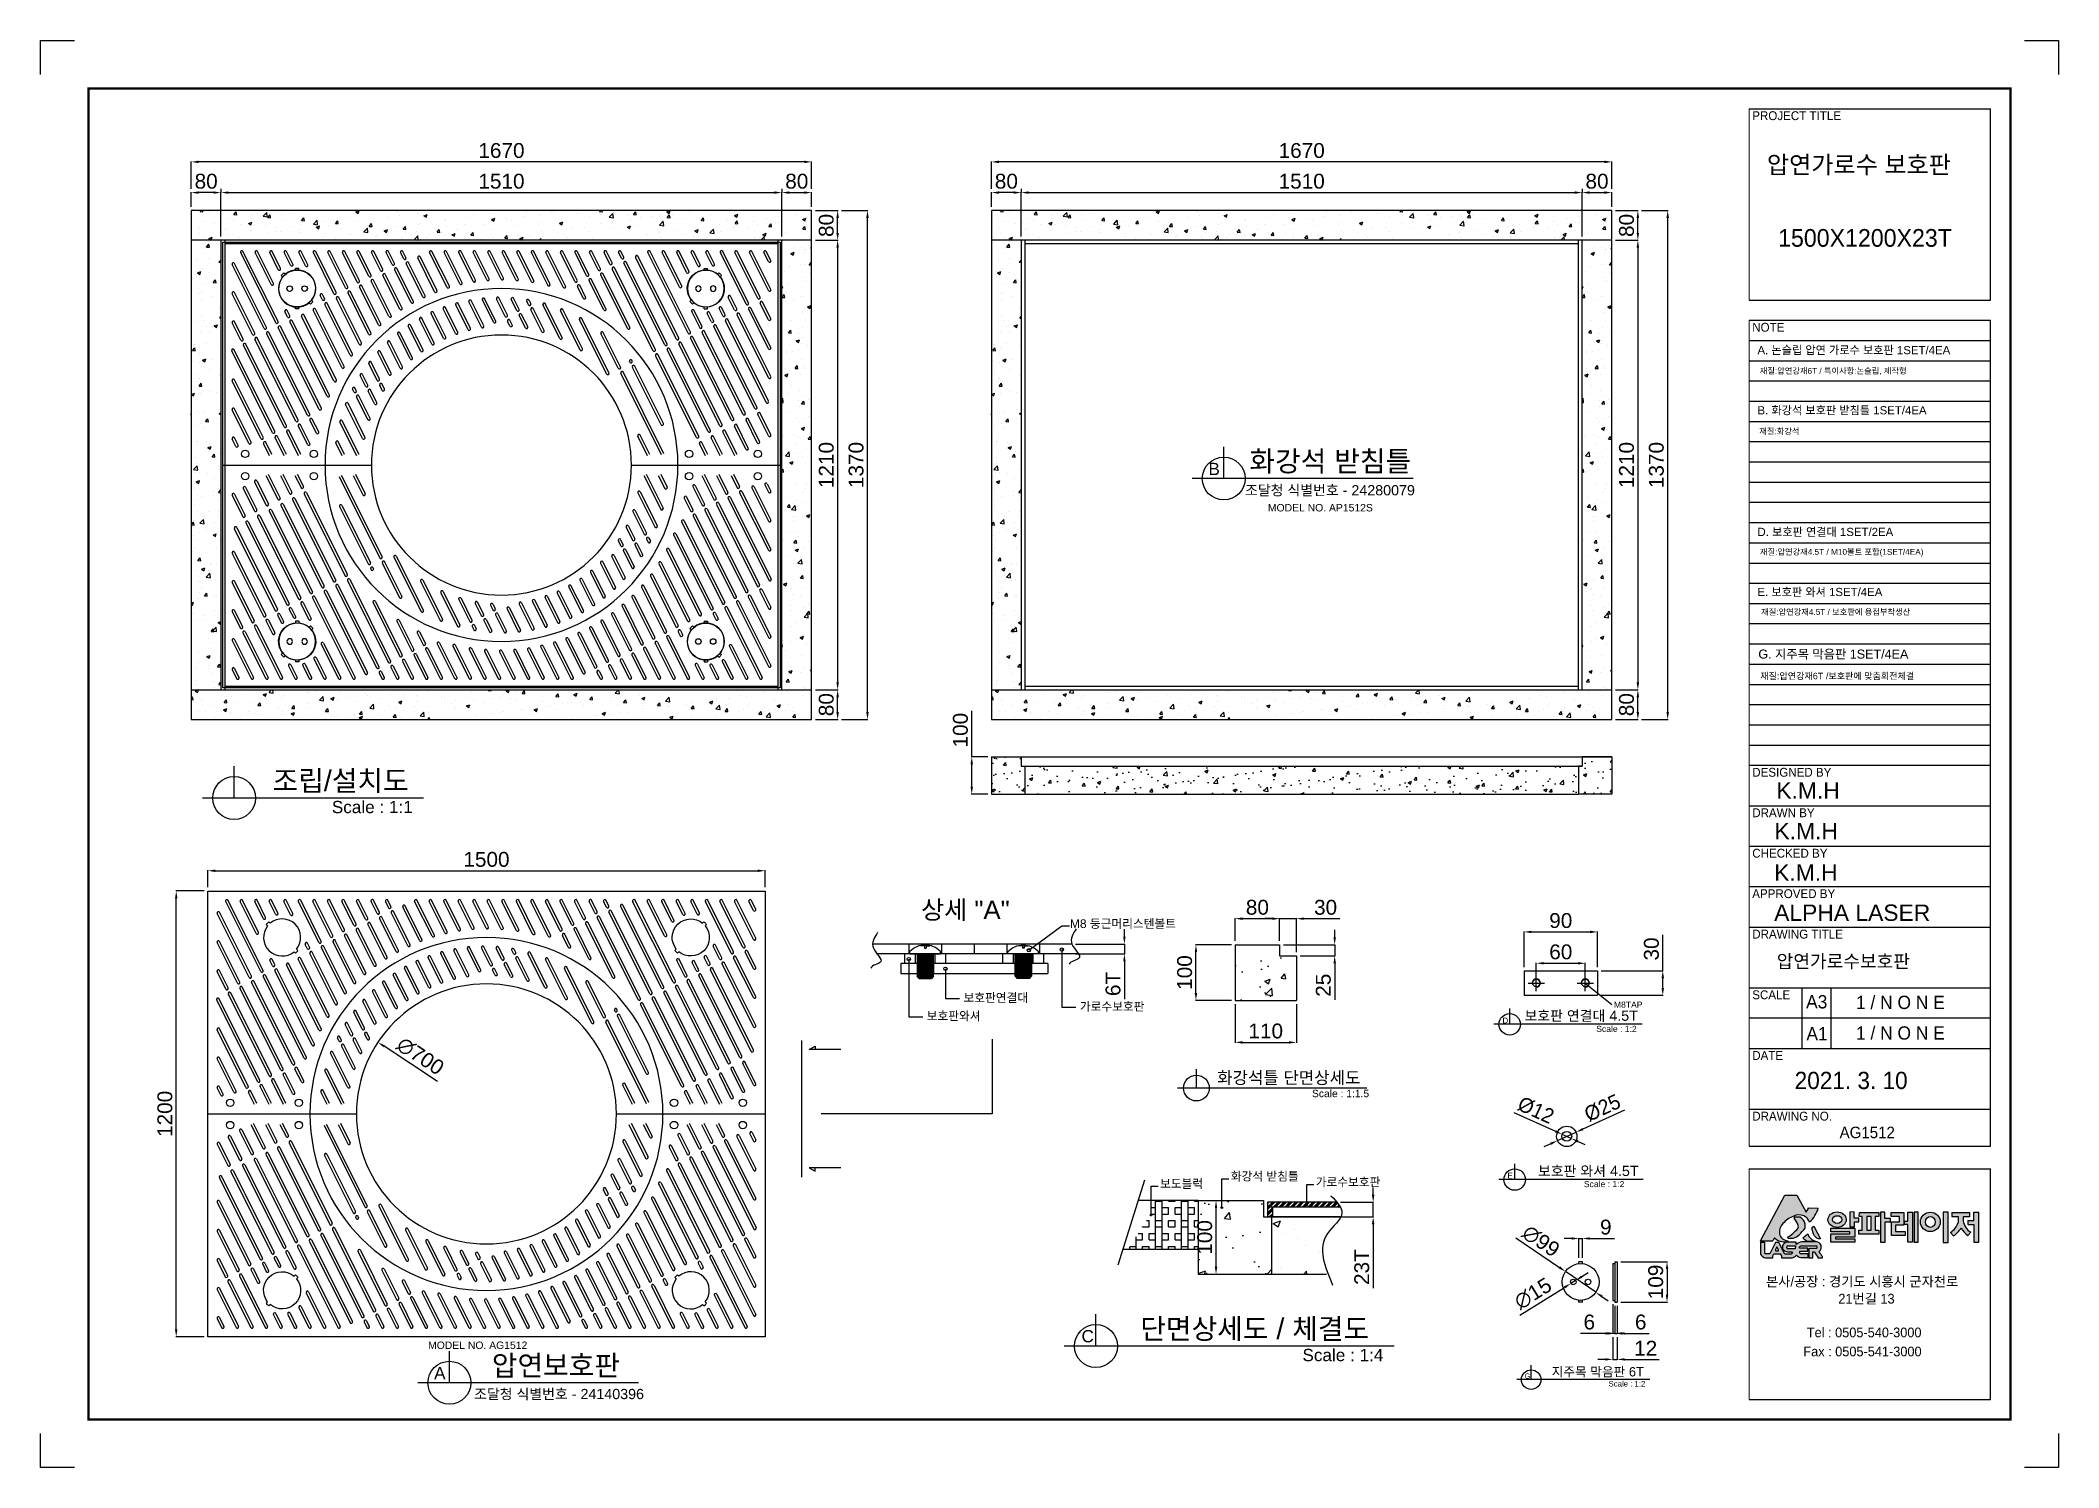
# Model space of a CAD drawing. Header units: millimetres. Extents: x 12472 to 17905, y -36910 to -33068.
import ezdxf
from ezdxf.enums import TextEntityAlignment as Align

# ---------------------------------------------------------------- set-up
doc = ezdxf.new("R2010")
doc.units = ezdxf.units.MM
for name, color, linetype in [('LAYOUT', 7, 'Continuous'), ('TEXT', 7, 'Continuous'), ('받침틀', 251, 'Continuous'), ('압연강', 40, 'Continuous')]:
    doc.layers.add(name, color=color, linetype=linetype)
doc.styles.add('H', font='')
doc.styles.get("Standard").update_dxf_attribs({"font": 'arial.ttf'})
doc.styles.get('H').set_extended_font_data('Dotum')
doc.dimstyles.new('ISO-25', dxfattribs={"dimtxt": 40, "dimasz": 20, "dimexe": 1.25, "dimexo": 10, "dimgap": 10, "dimtad": 1, "dimdec": 0, "dimtxsty": 'Standard', "dimcen": 2.5, "dimclrd": 3, "dimclre": 3, "dimclrt": 3, "dimadec": 0, "dimazin": 0, "dimtfac": 1, "dimtdec": 0, "dimtmove": 0, "dimatfit": 3, "dimfxl": 0, "dimarcsym": 0})
pattern_1 = [(50, (3581.45, -36776.54), (91.09233, -7.96954), [9.525, -104.775]), (355, (3581.45, -36776.54), (-17.6217, 95.5284), [7.62, -83.8203]), (100.45144, (3589.04, -36777.21), (73.4706, 87.5589), [8.095, -89.0451]), (46.1842, (3581.45, -36751.14), (135.5395, -21.0212), [14.2875, -157.1625]), (96.6356, (3592.74, -36752.9), (118.7021, 123.713), [12.1425, -133.5678]), (351.1842, (3581.45, -36751.14), (118.702, 123.713), [11.43, -125.7299]), (21, (3594.15, -36757.49), (75.8072, -51.1326), [9.525, -104.775]), (326, (3594.15, -36757.49), (30.901, 92.094), [7.62, -83.82]), (71.45144, (3600.47, -36761.75), (106.7082, 40.9614), [8.095, -89.045]), (37.5, (3581.45, -36776.543), (1.5443, 42.27752), [0, -82.804, 0, -85.09, 0, -84.1375]), (7.5, (3581.45, -36776.543), (33.40983, 50.09029), [0, -48.514, 0, -80.899, 0, -32.0675]), (327.5, (3553.128, -36776.543), (67.7953, -2.86437), [0, -31.75, 0, -99.06, 0, -131.445]), (317.5, (3540.43, -36776.54), (74.0646, 12.71325), [0, -41.275, 0, -65.786, 0, -93.345])]

msp = doc.modelspace()

# ---------------------------------------------------------------- texts
at = {"style": 'H'}
for s, height, p in [('PROJECT TITLE', 23.822, (17080.4, -33282.2)), ('압연가로수 보호판', 47.64, (17119.7, -33426.1)), ('1500X1200X23T', 47.644, (17150, -33623.1)), ('NOTE', 23.82, (17080.4, -33851.8)), ('DESIGNED BY', 23.822, (17080.4, -35049.7)), ('DRAWN BY', 23.82, (17080.4, -35158.6)), ('CHECKED BY', 23.82, (17080.4, -35267.5)), ('APPROVED BY', 23.822, (17080.4, -35376.4)), ('DRAWING TITLE', 23.822, (17080.4, -35485.3)), ('압연가로수보호판', 35.73, (17146.2, -35564.4)), ('SCALE', 23.82, (17080.4, -35648.6)), ('A3', 35.73, (17225.3, -35673.4)), ('1 / N O N E', 35.733, (17359.7, -35675)), ('A1', 35.73, (17226.2, -35759.3)), ('1 / N O N E', 35.733, (17359.7, -35757.4)), ('DATE', 23.82, (17080.4, -35812)), ('2021. 3. 10', 46.453, (17194.6, -35890.5)), ('DRAWING NO.', 23.822, (17080.4, -35975.3)), ('AG1512', 30.97, (17315.6, -36022.7)), ('본사/공장 : 경기도 시흥시 군자천로', 26.204, (17117.5, -36421.8)), ('21번길 13', 26.2, (17312.1, -36467.9)), ('Tel : 0505-540-3000', 26.204, (17227.3, -36558.7)), ('Fax : 0505-541-3000', 26.204, (17218, -36610))]:
    msp.add_text(s, height=height, dxfattribs=at).set_placement(p)
for s, height, p in [('A. 논슬립 압연 가로수 보호판 1SET/4EA', 22, (17094.5, -33912.3)), ('재질:압연강재6T / 특이사항:논슬립, 제작형', 15.84, (17100.6, -33965.1)), ('B. 화강석 보호판 받침틀 1SET/4EA', 22, (17094.5, -34074.3)), ('재질:화강석', 15.84, (17099.4, -34127.7)), ('B', 33, (15616.6, -34237.7)), ('조달청 식별번호 - 24280079', 27.5, (15715, -34292.3)), ('MODEL NO. AP1512S', 20, (15776.5, -34335.6)), ('D. 보호판 연결대 1SET/2EA', 22, (17094.5, -34401.7)), ('재질:압연강재4.5T / M10볼트 포함(1SET/4EA)', 15.84, (17101.2, -34452.4)), ('E. 보호판 와셔 1SET/4EA', 22, (17094.5, -34563.4)), ('재질:압연강재4.5T / 보호판에 용접부착생산', 15.84, (17104.2, -34614.1)), ('G. 지주목 막음판 1SET/4EA', 24.2, (17096.8, -34731.6)), ('재질:압연강재6T /보호판에 맞춤회전체결', 17.424, (17102, -34787.4)), ('K.M.H', 44, (17145.2, -35108.6)), ('K.M.H', 44, (17140.2, -35217.9)), ('K.M.H', 44, (17139.4, -35329.7)), ('ALPHA LASER', 44, (17139.4, -35437.7)), ('M8 둥근머리스텐볼트', 23.1, (15243.6, -35456.8)), ('보호판연결대', 23.1, (14957.1, -35656.3)), ('보호판와셔', 23.1, (14858.2, -35705.2)), ('가로수보호판', 23.1, (15270.3, -35679.8)), ('M8TAP', 16.5, (16708.1, -35671.6)), ('D', 15.4, (16407.9, -35713.4)), ('화강석 받침틀', 23.1, (15676.7, -36136.8)), ('가로수보호판', 23.1, (15905.4, -36152.4)), ('E', 15.4, (16421.4, -36131.2)), ('보도블럭', 23.1, (15486.2, -36157)), ('C', 33, (15274.8, -36572.2)), ('MODEL NO. AG1512', 20, (13515.8, -36590.1)), ('A', 33, (13532, -36671.7)), ('조달청 식별번호 - 24140396', 27.5, (13639.7, -36725.1))]:
    msp.add_text(s, height=height).set_placement(p)
at = {"color": 4}
msp.add_text('상세 "A"', height=49.5, dxfattribs=at).set_placement((14842.9, -35432.5))
at = {"layer": 'TEXT'}
for s, height, p in [('화강석 받침틀', 55, (15944.5, -34228)), ('조립/설치도', 55, (13280.4, -35088)), ('보호판 연결대 4.5T', 27.5, (16619.9, -35706.8)), ('보호판 와셔 4.5T', 27.5, (16639, -36124.6)), ('단면상세도 / 체결도', 55, (15741.1, -36563.2)), ('압연보호판', 55, (13859.9, -36662))]:
    msp.add_text(s, height=height, dxfattribs=at).set_placement(p, align=Align.CENTER)
for s, height, p in [('Scale : 1:1', 33, (13256.7, -35147.8)), ('Scale : 1:2', 16.5, (16660.5, -35736.7)), ('Scale : 1:2', 16.5, (16627.1, -36154.5)), ('Scale : 1:4', 33, (15869.6, -36623))]:
    msp.add_text(s, height=height, dxfattribs=at).set_placement(p)

# ---------------------------------------------------------------- blocks, each defined once
blk = doc.blocks.new('*D11')
at = {"color": 3, "lineweight": -2, "transparency": 16777216}
for p, q in [((16466, -35562), (16466, -35466.2)), ((16486, -35467.5), (16644, -35467.5)), ((16664, -35562), (16664, -35466.2))]:
    blk.add_line(p, q, dxfattribs=at)
at = {"color": 3, "transparency": 16777216}
for points in [[(16486, -35464.2), (16486, -35470.8), (16466, -35467.5)], [(16644, -35464.2), (16644, -35470.8), (16664, -35467.5)]]:
    blk.add_solid(points, dxfattribs=at)
at = {"layer": 'Defpoints', "color": 0, "transparency": 16777216}
for p in [(16664, -35467.5), (16466, -35572), (16664, -35572)]:
    blk.add_point(p, dxfattribs=at)
at = {"color": 3, "transparency": 16777216, "insert": (16565, -35437.1), "char_height": 40, "attachment_point": 5}
blk.add_mtext('90', dxfattribs=at)
blk = doc.blocks.new('*D12')
at = {"color": 3, "lineweight": -2, "transparency": 16777216}
for p, q in [((16839.5, -35572), (16839.5, -35474.9)), ((16674, -35572), (16840.8, -35572)), ((16674, -35638), (16840.8, -35638)), ((16839.5, -35618), (16839.5, -35592))]:
    blk.add_line(p, q, dxfattribs=at)
at = {"color": 3, "transparency": 16777216}
for points in [[(16836.2, -35592), (16842.9, -35592), (16839.5, -35572)], [(16836.2, -35618), (16842.9, -35618), (16839.5, -35638)]]:
    blk.add_solid(points, dxfattribs=at)
at = {"layer": 'Defpoints', "color": 0, "transparency": 16777216}
for p in [(16664, -35572), (16839.5, -35572), (16664, -35638)]:
    blk.add_point(p, dxfattribs=at)
at = {"color": 3, "transparency": 16777216, "insert": (16809.1, -35513.4), "char_height": 40, "attachment_point": 5, "rotation": 90}
blk.add_mtext('30', dxfattribs=at)
blk = doc.blocks.new('*D13')
at = {"color": 3, "lineweight": -2, "transparency": 16777216}
for p, q in [((16736.5, -35947.2), (16624.4, -35998.2)), ((16556.1, -36029.3), (16606.2, -36006.5)), ((16537.9, -36037.6), (16519.7, -36045.9))]:
    blk.add_line(p, q, dxfattribs=at)
at = {"color": 3, "transparency": 16777216}
for points in [[(16623, -35995.2), (16625.7, -36001.3), (16606.2, -36006.5)], [(16536.5, -36034.6), (16539.3, -36040.6), (16556.1, -36029.3)]]:
    blk.add_solid(points, dxfattribs=at)
at = {"layer": 'Defpoints', "color": 0, "transparency": 16777216}
for p in [(16606.2, -36006.5), (16556.1, -36029.3)]:
    blk.add_point(p, dxfattribs=at)
at = {"color": 3, "transparency": 16777216, "insert": (16677.1, -35941.3), "char_height": 40, "attachment_point": 5, "rotation": 24.4839}
blk.add_mtext('{\\fMS PGothic|b0|i0|c129|p34;%%C25}', dxfattribs=at)
blk = doc.blocks.new('*D14')
at = {"color": 3, "lineweight": -2, "transparency": 16777216}
for p, q in [((16438.6, -35953.5), (16550.9, -36004.2)), ((16593.2, -36023.4), (16569.1, -36012.5)), ((16611.4, -36031.6), (16629.6, -36039.9))]:
    blk.add_line(p, q, dxfattribs=at)
at = {"color": 3, "transparency": 16777216}
for points in [[(16552.2, -36001.2), (16549.5, -36007.3), (16569.1, -36012.5)], [(16612.7, -36028.6), (16610, -36034.6), (16593.2, -36023.4)]]:
    blk.add_solid(points, dxfattribs=at)
at = {"layer": 'Defpoints', "color": 0, "transparency": 16777216}
for p in [(16569.1, -36012.5), (16593.2, -36023.4)]:
    blk.add_point(p, dxfattribs=at)
at = {"color": 3, "transparency": 16777216, "insert": (16498, -35947.4), "char_height": 40, "attachment_point": 5, "rotation": 335.6577}
blk.add_mtext('{\\fMS PGothic|b0|i0|c129|p34;%%C12}', dxfattribs=at)
blk = doc.blocks.new('*D15')
at = {"color": 3, "lineweight": -2, "transparency": 16777216}
for p, q in [((16499, -35595), (16499, -35550.6)), ((16519, -35551.9), (16611, -35551.9)), ((16631, -35595), (16631, -35550.6))]:
    blk.add_line(p, q, dxfattribs=at)
at = {"color": 3, "transparency": 16777216}
for points in [[(16519, -35548.5), (16519, -35555.2), (16499, -35551.9)], [(16611, -35548.5), (16611, -35555.2), (16631, -35551.9)]]:
    blk.add_solid(points, dxfattribs=at)
at = {"layer": 'Defpoints', "color": 0, "transparency": 16777216}
for p in [(16631, -35551.9), (16499, -35605), (16631, -35605)]:
    blk.add_point(p, dxfattribs=at)
at = {"color": 3, "transparency": 16777216, "insert": (16565, -35521.4), "char_height": 40, "attachment_point": 5}
blk.add_mtext('60', dxfattribs=at)
blk = doc.blocks.new('A$C36924EFD')
for p, q in [((0, 45), (0, -45)), ((0, 45), (6, 45)), ((6, -45), (6, 45)), ((0, -45), (6, -45))]:
    blk.add_line(p, q)
blk = doc.blocks.new('*D39')
at = {"color": 3, "lineweight": -2, "transparency": 16777216}
for p, q in [((15390.2, -35480.1), (15390.2, -35460.1)), ((15258.8, -35500.1), (15391.4, -35500.1)), ((15258.8, -35526.5), (15391.4, -35526.5)), ((15390.2, -35500.1), (15390.2, -35526.5)), ((15390.2, -35546.5), (15390.2, -35648.5))]:
    blk.add_line(p, q, dxfattribs=at)
at = {"color": 3, "transparency": 16777216}
for points in [[(15386.9, -35480.1), (15393.5, -35480.1), (15390.2, -35500.1)], [(15393.5, -35546.5), (15386.9, -35546.5), (15390.2, -35526.5)]]:
    blk.add_solid(points, dxfattribs=at)
at = {"layer": 'Defpoints', "color": 0, "transparency": 16777216}
for p in [(15248.8, -35500.1), (15248.8, -35526.5), (15390.2, -35526.5)]:
    blk.add_point(p, dxfattribs=at)
at = {"color": 3, "transparency": 16777216, "insert": (15359.8, -35607.5), "char_height": 40, "attachment_point": 5, "rotation": 90}
blk.add_mtext('6T', dxfattribs=at)
blk = doc.blocks.new('A$C5731754A')
at = {"color": 1}
for p, q in [((-37.5, 0), (-37.5, 5.7)), ((-37.5, 0), (37.5, 0)), ((-20, 0), (-20, -55)), ((-20, 0), (20, 0)), ((-11.2, 19.7), (-11.2, 20.5)), ((-1.9, 19.7), (-11.2, 19.7)), ((-1.9, 19.7), (-1.9, 14.1)), ((-1.9, 14.1), (1.9, 14.1)), ((1.9, 19.7), (1.9, 14.1)), ((1.9, 19.7), (11.2, 19.7)), ((11.2, 19.7), (11.2, 20.5)), ((20, -55), (20, 0)), ((37.5, 0), (37.5, 5.7)), ((-20, -2.5), (20, -2.5)), ((-20, -5), (20, -5)), ((-20, -7.5), (20, -7.5)), ((-20, -7.5), (20, -7.5)), ((-20, -10), (20, -10)), ((-20, -12.5), (20, -12.5)), ((-20, -12.5), (20, -12.5)), ((-20, -15), (20, -15)), ((-20, -17.5), (20, -17.5)), ((-20, -17.5), (20, -17.5)), ((-20, -20), (20, -20)), ((-20, -22.5), (20, -22.5)), ((-20, -22.5), (20, -22.5)), ((-20, -25), (20, -25)), ((-20, -27.5), (20, -27.5)), ((-20, -27.5), (20, -27.5)), ((-20, -30), (20, -30)), ((-20, -32.5), (20, -32.5)), ((-20, -35), (20, -35)), ((-20, -37.5), (20, -37.5)), ((-20, -40), (20, -40)), ((-20, -42.5), (20, -42.5)), ((-20, -45), (20, -45)), ((-20, -47.5), (20, -47.5)), ((-20, -50), (20, -50)), ((-20, -52.5), (20, -52.5)), ((-15, -60), (-20, -55)), ((-20, -55), (20, -55)), ((-17.5, -57.5), (17.5, -57.5)), ((-15, -60), (15, -60)), ((20, -55), (15, -60))]:
    blk.add_line(p, q, dxfattribs=at)
blk.add_arc((0, -30.4), 52, 43.8928, 136.1072, dxfattribs=at)
blk = doc.blocks.new('*D32')
at = {"color": 3, "lineweight": -2, "transparency": 16777216}
for p, q in [((16059.9, -36175.2), (16059.9, -36155.2)), ((15972.2, -36195.2), (16061.1, -36195.2)), ((15981.1, -36234.8), (16061.1, -36234.8)), ((16059.9, -36234.8), (16059.9, -36195.2)), ((16059.9, -36254.8), (16059.9, -36426.5))]:
    blk.add_line(p, q, dxfattribs=at)
at = {"color": 3, "transparency": 16777216}
for points in [[(16056.5, -36175.2), (16063.2, -36175.2), (16059.9, -36195.2)], [(16063.2, -36254.8), (16056.5, -36254.8), (16059.9, -36234.8)]]:
    blk.add_solid(points, dxfattribs=at)
at = {"layer": 'Defpoints', "color": 0, "transparency": 16777216}
for p in [(15962.2, -36195.2), (15971.1, -36234.8), (16059.9, -36195.2)]:
    blk.add_point(p, dxfattribs=at)
at = {"color": 3, "transparency": 16777216, "insert": (16029.4, -36369.7), "char_height": 40, "attachment_point": 5, "rotation": 90}
blk.add_mtext('23T', dxfattribs=at)
blk = doc.blocks.new('*D16')
at = {"color": 3, "lineweight": -2, "transparency": 16777216}
for p, q in [((15598.5, -36190.8), (15638.1, -36190.8)), ((15636.9, -36368.8), (15636.9, -36210.8)), ((15598.5, -36388.8), (15638.1, -36388.8))]:
    blk.add_line(p, q, dxfattribs=at)
at = {"color": 3, "transparency": 16777216}
for points in [[(15633.6, -36210.8), (15640.2, -36210.8), (15636.9, -36190.8)], [(15633.6, -36368.8), (15640.2, -36368.8), (15636.9, -36388.8)]]:
    blk.add_solid(points, dxfattribs=at)
at = {"layer": 'Defpoints', "color": 0, "transparency": 16777216}
for p in [(15588.5, -36190.8), (15636.9, -36190.8), (15588.5, -36388.8)]:
    blk.add_point(p, dxfattribs=at)
at = {"color": 3, "transparency": 16777216, "insert": (15606.5, -36289.8), "char_height": 40, "attachment_point": 5, "rotation": 90}
blk.add_mtext('100', dxfattribs=at)
blk = doc.blocks.new('*D6')
at = {"color": 3, "lineweight": -2, "transparency": 16777216}
for p, q in [((4456, -38847.4), (4456, -38807.7)), ((4516, -38809), (4476, -38809)), ((4536, -38927.4), (4536, -38807.7))]:
    blk.add_line(p, q, dxfattribs=at)
at = {"color": 3, "transparency": 16777216}
for points in [[(4476, -38805.7), (4476, -38812.3), (4456, -38809)], [(4516, -38805.7), (4516, -38812.3), (4536, -38809)]]:
    blk.add_solid(points, dxfattribs=at)
at = {"layer": 'Defpoints', "color": 0, "transparency": 16777216}
for p in [(4456, -38809), (4456, -38857.4), (4536, -38937.4)]:
    blk.add_point(p, dxfattribs=at)
at = {"color": 3, "transparency": 16777216, "insert": (4496, -38778.6), "char_height": 40, "attachment_point": 5}
blk.add_mtext('80', dxfattribs=at)
blk = doc.blocks.new('*D7')
at = {"color": 3, "lineweight": -2, "transparency": 16777216}
for p, q in [((4536, -38799), (4536, -38807.7)), ((4556, -38809), (6026, -38809)), ((6046, -38927.4), (6046, -38807.7))]:
    blk.add_line(p, q, dxfattribs=at)
at = {"color": 3, "transparency": 16777216}
for points in [[(4556, -38805.7), (4556, -38812.3), (4536, -38809)], [(6026, -38805.7), (6026, -38812.3), (6046, -38809)]]:
    blk.add_solid(points, dxfattribs=at)
at = {"layer": 'Defpoints', "color": 0, "transparency": 16777216}
for p in [(4536, -38809), (6046, -38809), (6046, -38937.4)]:
    blk.add_point(p, dxfattribs=at)
at = {"color": 3, "transparency": 16777216, "insert": (5291, -38778.6), "char_height": 40, "attachment_point": 5}
blk.add_mtext('1510', dxfattribs=at)
blk = doc.blocks.new('*D8')
at = {"color": 3, "lineweight": -2, "transparency": 16777216}
for p, q in [((6046, -38799), (6046, -38807.7)), ((6066, -38809), (6106, -38809)), ((6126, -38847.4), (6126, -38807.7))]:
    blk.add_line(p, q, dxfattribs=at)
at = {"color": 3, "transparency": 16777216}
for points in [[(6066, -38805.7), (6066, -38812.3), (6046, -38809)], [(6106, -38805.7), (6106, -38812.3), (6126, -38809)]]:
    blk.add_solid(points, dxfattribs=at)
at = {"layer": 'Defpoints', "color": 0, "transparency": 16777216}
for p in [(6046, -38809), (6126, -38809), (6126, -38857.4)]:
    blk.add_point(p, dxfattribs=at)
at = {"color": 3, "transparency": 16777216, "insert": (6086, -38778.6), "char_height": 40, "attachment_point": 5}
blk.add_mtext('80', dxfattribs=at)
blk = doc.blocks.new('*D3')
at = {"color": 3, "lineweight": -2, "transparency": 16777216}
for p, q in [((4456, -38799), (4456, -38725.1)), ((6106, -38726.4), (4476, -38726.4)), ((6126, -38799), (6126, -38725.1))]:
    blk.add_line(p, q, dxfattribs=at)
at = {"color": 3, "transparency": 16777216}
for points in [[(4476, -38723), (4476, -38729.7), (4456, -38726.4)], [(6106, -38723), (6106, -38729.7), (6126, -38726.4)]]:
    blk.add_solid(points, dxfattribs=at)
at = {"layer": 'Defpoints', "color": 0, "transparency": 16777216}
for p in [(4456, -38726.4), (4456, -38809), (6126, -38809)]:
    blk.add_point(p, dxfattribs=at)
at = {"color": 3, "transparency": 16777216, "insert": (5291, -38696), "char_height": 40, "attachment_point": 5}
blk.add_mtext('1670', dxfattribs=at)
blk = doc.blocks.new('*D9')
at = {"color": 3, "lineweight": -2, "transparency": 16777216}
for p, q in [((6136, -38857.4), (6197.2, -38857.4)), ((6196, -38917.4), (6196, -38877.4)), ((6136, -38937.4), (6197.2, -38937.4))]:
    blk.add_line(p, q, dxfattribs=at)
at = {"color": 3, "transparency": 16777216}
for points in [[(6192.6, -38877.4), (6199.3, -38877.4), (6196, -38857.4)], [(6192.6, -38917.4), (6199.3, -38917.4), (6196, -38937.4)]]:
    blk.add_solid(points, dxfattribs=at)
at = {"layer": 'Defpoints', "color": 0, "transparency": 16777216}
for p in [(6126, -38857.4), (6196, -38857.4), (6126, -38937.4)]:
    blk.add_point(p, dxfattribs=at)
at = {"color": 3, "transparency": 16777216, "insert": (6165.5, -38897.4), "char_height": 40, "attachment_point": 5, "rotation": 90}
blk.add_mtext('80', dxfattribs=at)
blk = doc.blocks.new('*D4')
at = {"color": 3, "lineweight": -2, "transparency": 16777216}
for p, q in [((6176.6, -38937.4), (6197.2, -38937.4)), ((6196, -38957.4), (6196, -40127.4)), ((6136, -40147.4), (6197.2, -40147.4))]:
    blk.add_line(p, q, dxfattribs=at)
at = {"color": 3, "transparency": 16777216}
for points in [[(6192.6, -38957.4), (6199.3, -38957.4), (6196, -38937.4)], [(6192.6, -40127.4), (6199.3, -40127.4), (6196, -40147.4)]]:
    blk.add_solid(points, dxfattribs=at)
at = {"layer": 'Defpoints', "color": 0, "transparency": 16777216}
for p in [(6166.6, -38937.4), (6126, -40147.4), (6196, -40147.4)]:
    blk.add_point(p, dxfattribs=at)
at = {"color": 3, "transparency": 16777216, "insert": (6165.5, -39542.4), "char_height": 40, "attachment_point": 5, "rotation": 90}
blk.add_mtext('1210', dxfattribs=at)
blk = doc.blocks.new('*D5')
at = {"color": 3, "lineweight": -2, "transparency": 16777216}
for p, q in [((6186, -40147.4), (6194.7, -40147.4)), ((6196, -40207.4), (6196, -40167.4)), ((6136, -40227.4), (6197.2, -40227.4))]:
    blk.add_line(p, q, dxfattribs=at)
at = {"color": 3, "transparency": 16777216}
for points in [[(6192.6, -40167.4), (6199.3, -40167.4), (6196, -40147.4)], [(6192.6, -40207.4), (6199.3, -40207.4), (6196, -40227.4)]]:
    blk.add_solid(points, dxfattribs=at)
at = {"layer": 'Defpoints', "color": 0, "transparency": 16777216}
for p in [(6196, -40147.4), (6196, -40147.4), (6126, -40227.4)]:
    blk.add_point(p, dxfattribs=at)
at = {"color": 3, "transparency": 16777216, "insert": (6165.5, -40187.4), "char_height": 40, "attachment_point": 5, "rotation": 90}
blk.add_mtext('80', dxfattribs=at)
blk = doc.blocks.new('*D2')
at = {"color": 3, "lineweight": -2, "transparency": 16777216}
for p, q in [((6206, -38857.4), (6277.5, -38857.4)), ((6276.3, -40207.4), (6276.3, -38877.4)), ((6206, -40227.4), (6277.5, -40227.4))]:
    blk.add_line(p, q, dxfattribs=at)
at = {"color": 3, "transparency": 16777216}
for points in [[(6272.9, -38877.4), (6279.6, -38877.4), (6276.3, -38857.4)], [(6272.9, -40207.4), (6279.6, -40207.4), (6276.3, -40227.4)]]:
    blk.add_solid(points, dxfattribs=at)
at = {"layer": 'Defpoints', "color": 0, "transparency": 16777216}
for p in [(6196, -38857.4), (6276.3, -38857.4), (6196, -40227.4)]:
    blk.add_point(p, dxfattribs=at)
at = {"color": 3, "transparency": 16777216, "insert": (6245.8, -39542.4), "char_height": 40, "attachment_point": 5, "rotation": 90}
blk.add_mtext('1370', dxfattribs=at)
blk = doc.blocks.new('*D21')
at = {"color": 3, "lineweight": -2, "transparency": 16777216}
for p, q in [((14979.3, -34996.5), (14979.3, -34872)), ((15022.5, -34996.5), (14978.1, -34996.5)), ((14979.3, -35076.5), (14979.3, -35016.5)), ((15022.5, -35096.5), (14978.1, -35096.5))]:
    blk.add_line(p, q, dxfattribs=at)
at = {"color": 3, "transparency": 16777216}
for points in [[(14976, -35016.5), (14982.7, -35016.5), (14979.3, -34996.5)], [(14976, -35076.5), (14982.7, -35076.5), (14979.3, -35096.5)]]:
    blk.add_solid(points, dxfattribs=at)
at = {"layer": 'Defpoints', "color": 0, "transparency": 16777216}
for p in [(14979.3, -34996.5), (15032.5, -34996.5), (15032.5, -35096.5)]:
    blk.add_point(p, dxfattribs=at)
at = {"color": 3, "transparency": 16777216, "insert": (14948.9, -34924.3), "char_height": 40, "attachment_point": 5, "rotation": 90}
blk.add_mtext('100', dxfattribs=at)
blk = doc.blocks.new('*D22')
at = {"color": 3, "lineweight": -2, "transparency": 16777216}
for p, q in [((16880.3, -24788.6), (16997.3, -24868.4)), ((17095.6, -24935.4), (17013.8, -24879.6)), ((17112.1, -24946.7), (17128.6, -24958))]:
    blk.add_line(p, q, dxfattribs=at)
at = {"color": 3, "transparency": 16777216}
for points in [[(16999.2, -24865.6), (16995.4, -24871.1), (17013.8, -24879.6)], [(17114, -24944), (17110.2, -24949.5), (17095.6, -24935.4)]]:
    blk.add_solid(points, dxfattribs=at)
at = {"layer": 'Defpoints', "color": 0, "transparency": 16777216}
for p in [(17013.8, -24879.6), (17095.6, -24935.4)]:
    blk.add_point(p, dxfattribs=at)
at = {"color": 3, "transparency": 16777216, "insert": (16947.7, -24797.7), "char_height": 40, "attachment_point": 5, "rotation": 325.6971}
blk.add_mtext('∅99', dxfattribs=at)
blk = doc.blocks.new('*D23')
at = {"color": 3, "lineweight": -2, "transparency": 16777216}
for p, q in [((17058.1, -24893.1), (17075.1, -24882.5)), ((16890.7, -24996.7), (17011.3, -24922)), ((17041.1, -24903.6), (17028.3, -24911.5))]:
    blk.add_line(p, q, dxfattribs=at)
at = {"color": 3, "transparency": 16777216}
for points in [[(17009.6, -24919.2), (17013.1, -24924.8), (17028.3, -24911.5)], [(17056.3, -24890.2), (17059.8, -24895.9), (17041.1, -24903.6)]]:
    blk.add_solid(points, dxfattribs=at)
at = {"layer": 'Defpoints', "color": 0, "transparency": 16777216}
for p in [(17028.3, -24911.5), (17041.1, -24903.6)]:
    blk.add_point(p, dxfattribs=at)
at = {"color": 3, "transparency": 16777216, "insert": (16926.5, -24938.8), "char_height": 40, "attachment_point": 5, "rotation": 31.7725}
blk.add_mtext('∅15', dxfattribs=at)
blk = doc.blocks.new('*D24')
at = {"color": 3, "lineweight": -2, "transparency": 16777216}
for p, q in [((17030.2, -24790.5), (17010.2, -24790.5)), ((17050.2, -24843), (17050.2, -24789.2)), ((17050.2, -24790.5), (17059.2, -24790.5)), ((17059.2, -24843), (17059.2, -24789.2)), ((17079.2, -24790.5), (17145.5, -24790.5))]:
    blk.add_line(p, q, dxfattribs=at)
at = {"color": 3, "transparency": 16777216}
for points in [[(17030.2, -24787.2), (17030.2, -24793.8), (17050.2, -24790.5)], [(17079.2, -24787.2), (17079.2, -24793.8), (17059.2, -24790.5)]]:
    blk.add_solid(points, dxfattribs=at)
at = {"layer": 'Defpoints', "color": 0, "transparency": 16777216}
for p in [(17059.2, -24790.5), (17050.2, -24853), (17059.2, -24853)]:
    blk.add_point(p, dxfattribs=at)
at = {"color": 3, "transparency": 16777216, "insert": (17122.4, -24760.1), "char_height": 40, "attachment_point": 5}
blk.add_mtext('9', dxfattribs=at)
blk = doc.blocks.new('*D25')
at = {"color": 3, "lineweight": -2, "transparency": 16777216}
for p, q in [((17163.1, -24853), (17288.5, -24853)), ((17287.2, -24873), (17287.2, -24942)), ((17163.1, -24962), (17288.5, -24962))]:
    blk.add_line(p, q, dxfattribs=at)
at = {"color": 3, "transparency": 16777216}
for points in [[(17283.9, -24873), (17290.5, -24873), (17287.2, -24853)], [(17283.9, -24942), (17290.5, -24942), (17287.2, -24962)]]:
    blk.add_solid(points, dxfattribs=at)
at = {"layer": 'Defpoints', "color": 0, "transparency": 16777216}
for p in [(17153.1, -24853), (17153.1, -24962), (17287.2, -24962)]:
    blk.add_point(p, dxfattribs=at)
at = {"color": 3, "transparency": 16777216, "insert": (17256.8, -24907.5), "char_height": 40, "attachment_point": 5, "rotation": 90}
blk.add_mtext('109', dxfattribs=at)
blk = doc.blocks.new('*D26')
at = {"color": 3, "lineweight": -2, "transparency": 16777216}
for p, q in [((17147.1, -24972), (17147.1, -25047.3)), ((17153.1, -24972), (17153.1, -25047.3)), ((17127.1, -25046), (17107.1, -25046)), ((17147.1, -25046), (17153.1, -25046)), ((17173.1, -25046), (17239.5, -25046))]:
    blk.add_line(p, q, dxfattribs=at)
at = {"color": 3, "transparency": 16777216}
for points in [[(17127.1, -25042.7), (17127.1, -25049.3), (17147.1, -25046)], [(17173.1, -25042.7), (17173.1, -25049.3), (17153.1, -25046)]]:
    blk.add_solid(points, dxfattribs=at)
at = {"layer": 'Defpoints', "color": 0, "transparency": 16777216}
for p in [(17147.1, -24962), (17153.1, -24962), (17153.1, -25046)]:
    blk.add_point(p, dxfattribs=at)
at = {"color": 3, "transparency": 16777216, "insert": (17216.3, -25015.6), "char_height": 40, "attachment_point": 5}
blk.add_mtext('6', dxfattribs=at)
blk = doc.blocks.new('*D27')
at = {"color": 3, "lineweight": -2, "transparency": 16777216}
for p, q in [((17141.1, -24967), (17141.1, -25047.3)), ((17147.1, -24972), (17147.1, -25047.3)), ((17121.1, -25046), (17054.7, -25046)), ((17147.1, -25046), (17141.1, -25046)), ((17167.1, -25046), (17187.1, -25046))]:
    blk.add_line(p, q, dxfattribs=at)
at = {"color": 3, "transparency": 16777216}
for points in [[(17121.1, -25042.7), (17121.1, -25049.3), (17141.1, -25046)], [(17167.1, -25042.7), (17167.1, -25049.3), (17147.1, -25046)]]:
    blk.add_solid(points, dxfattribs=at)
at = {"layer": 'Defpoints', "color": 0, "transparency": 16777216}
for p in [(17141.1, -24957), (17147.1, -24962), (17141.1, -25046)]:
    blk.add_point(p, dxfattribs=at)
at = {"color": 3, "transparency": 16777216, "insert": (17077.9, -25015.6), "char_height": 40, "attachment_point": 5}
blk.add_mtext('6', dxfattribs=at)
blk = doc.blocks.new('*D28')
at = {"color": 3, "lineweight": -2, "transparency": 16777216}
for p, q in [((17141.1, -25056), (17141.1, -25117.3)), ((17153.1, -25056), (17153.1, -25117.3)), ((17121.1, -25116), (17101.1, -25116)), ((17141.1, -25116), (17153.1, -25116)), ((17173.1, -25116), (17266.2, -25116))]:
    blk.add_line(p, q, dxfattribs=at)
at = {"color": 3, "transparency": 16777216}
for points in [[(17121.1, -25112.7), (17121.1, -25119.3), (17141.1, -25116)], [(17173.1, -25112.7), (17173.1, -25119.3), (17153.1, -25116)]]:
    blk.add_solid(points, dxfattribs=at)
at = {"layer": 'Defpoints', "color": 0, "transparency": 16777216}
for p in [(17141.1, -25046), (17153.1, -25046), (17153.1, -25116)]:
    blk.add_point(p, dxfattribs=at)
at = {"color": 3, "transparency": 16777216, "insert": (17229.7, -25085.9), "char_height": 40, "attachment_point": 5}
blk.add_mtext('12', dxfattribs=at)
blk = doc.blocks.new('A$C6562381F')
for p, q in [((4.5, 54.5), (-4.5, 54.5)), ((-4.5, 49.3), (-4.5, 54.5)), ((4.5, 49.3), (4.5, 54.5)), ((-4.5, -54.5), (-4.5, -49.3)), ((4.5, -54.5), (4.5, -49.3)), ((4.5, -54.5), (-4.5, -54.5))]:
    blk.add_line(p, q)
for centre, radius in [((0, 0), 49.5), ((-20, 0), 7.5), ((20, 0), 7.5)]:
    blk.add_circle(centre, radius)
blk = doc.blocks.new('*D33')
at = {"color": 3, "lineweight": -2, "transparency": 16777216}
for p, q in [((-175, 264.3), (-271.6, 264.3)), ((-270.3, 134.3), (-270.3, 244.3)), ((-175, 114.3), (-271.6, 114.3))]:
    blk.add_line(p, q, dxfattribs=at)
at = {"color": 3, "transparency": 16777216}
for points in [[(-267, 244.3), (-273.6, 244.3), (-270.3, 264.3)], [(-273.6, 134.3), (-267, 134.3), (-270.3, 114.3)]]:
    blk.add_solid(points, dxfattribs=at)
at = {"layer": 'Defpoints', "color": 0, "transparency": 16777216}
for p in [(-270.3, 264.3), (-165, 264.3), (-165, 114.3)]:
    blk.add_point(p, dxfattribs=at)
at = {"color": 3, "transparency": 16777216, "insert": (-300.7, 189.3), "char_height": 40, "attachment_point": 5, "rotation": 90}
blk.add_mtext('100', dxfattribs=at)
blk = doc.blocks.new('*D34')
at = {"color": 3, "lineweight": -2, "transparency": 16777216}
for p, q in [((-165, 104.3), (-165, 0)), ((0, 104.3), (0, 0)), ((-145, 1.2), (-20, 1.2))]:
    blk.add_line(p, q, dxfattribs=at)
at = {"color": 3, "transparency": 16777216}
for points in [[(-145, 4.6), (-145, -2.1), (-165, 1.2)], [(-20, -2.1), (-20, 4.6), (0, 1.2)]]:
    blk.add_solid(points, dxfattribs=at)
at = {"layer": 'Defpoints', "color": 0, "transparency": 16777216}
for p in [(-165, 114.3), (0, 114.3), (0, 1.2)]:
    blk.add_point(p, dxfattribs=at)
at = {"color": 3, "transparency": 16777216, "insert": (-82.5, 31.7), "char_height": 40, "attachment_point": 5}
blk.add_mtext('110', dxfattribs=at)
blk = doc.blocks.new('*D35')
at = {"color": 3, "lineweight": -2, "transparency": 16777216}
for p, q in [((-165, 274.3), (-165, 335.5)), ((-145, 334.3), (-65, 334.3)), ((-45, 274.3), (-45, 335.5))]:
    blk.add_line(p, q, dxfattribs=at)
at = {"color": 3, "transparency": 16777216}
for points in [[(-145, 337.6), (-145, 330.9), (-165, 334.3)], [(-65, 330.9), (-65, 337.6), (-45, 334.3)]]:
    blk.add_solid(points, dxfattribs=at)
at = {"layer": 'Defpoints', "color": 0, "transparency": 16777216}
for p in [(-45, 334.3), (-165, 264.3), (-45, 264.3)]:
    blk.add_point(p, dxfattribs=at)
at = {"color": 3, "transparency": 16777216, "insert": (-105, 364.7), "char_height": 40, "attachment_point": 5}
blk.add_mtext('80', dxfattribs=at)
blk = doc.blocks.new('*D36')
at = {"color": 3, "lineweight": -2, "transparency": 16777216}
for p, q in [((-65, 334.3), (-85, 334.3)), ((-45, 274.3), (-45, 335.5)), ((-45, 334.3), (0, 334.3)), ((0, 244.3), (0, 335.5)), ((20, 334.3), (117.1, 334.3))]:
    blk.add_line(p, q, dxfattribs=at)
at = {"color": 3, "transparency": 16777216}
for points in [[(-65, 330.9), (-65, 337.6), (-45, 334.3)], [(20, 337.6), (20, 330.9), (0, 334.3)]]:
    blk.add_solid(points, dxfattribs=at)
at = {"layer": 'Defpoints', "color": 0, "transparency": 16777216}
for p in [(0, 334.3), (-45, 264.3), (0, 234.3)]:
    blk.add_point(p, dxfattribs=at)
at = {"color": 3, "transparency": 16777216, "insert": (78.6, 364.7), "char_height": 40, "attachment_point": 5}
blk.add_mtext('30', dxfattribs=at)
blk = doc.blocks.new('*D37')
at = {"color": 3, "lineweight": -2, "transparency": 16777216}
for p, q in [((103.1, 284.3), (103.1, 304.3)), ((-35, 264.3), (104.4, 264.3)), ((10, 234.3), (104.4, 234.3)), ((103.1, 264.3), (103.1, 234.3)), ((103.1, 214.3), (103.1, 116))]:
    blk.add_line(p, q, dxfattribs=at)
at = {"color": 3, "transparency": 16777216}
for points in [[(99.8, 284.3), (106.5, 284.3), (103.1, 264.3)], [(106.5, 214.3), (99.8, 214.3), (103.1, 234.3)]]:
    blk.add_solid(points, dxfattribs=at)
at = {"layer": 'Defpoints', "color": 0, "transparency": 16777216}
for p in [(-45, 264.3), (0, 234.3), (103.1, 234.3)]:
    blk.add_point(p, dxfattribs=at)
at = {"color": 3, "transparency": 16777216, "insert": (72.7, 155.1), "char_height": 40, "attachment_point": 5, "rotation": 90}
blk.add_mtext('25', dxfattribs=at)
blk = doc.blocks.new('AG1512')
for p, q in [((16816.1, -35944.5), (16816.1, -35344.5)), ((16816.1, -35344.5), (18316.1, -35344.5)), ((18316.1, -35344.5), (18316.1, -35944.5)), ((16816.1, -36544.5), (16816.1, -35944.5)), ((16816.1, -35944.5), (17216.1, -35944.5)), ((17916.1, -35944.5), (18316.1, -35944.5)), ((18316.1, -35944.5), (18316.1, -36544.5)), ((18316.1, -36544.5), (16816.1, -36544.5))]:
    blk.add_line(p, q)
for points in [[(17051.7, -35511.4, 0.045549), (17058.7, -35504.2), (17055.1, -35500.7, 0.904534), (16984.1, -35431.1), (16980.5, -35427.5, 0.045549), (16973.5, -35434.7), (16977.1, -35438.2, 0.904534), (17048.1, -35507.8)], [(18080.5, -35511.4, -0.045549), (18073.5, -35504.2), (18077.1, -35500.7, -0.904534), (18148.1, -35431.1), (18151.7, -35427.5, -0.045549), (18158.7, -35434.7), (18155.1, -35438.2, -0.904534), (18084.1, -35507.8)], [(17051.7, -36377.5, -0.045549), (17058.7, -36384.7), (17055.1, -36388.2, -0.904534), (16984.1, -36457.8), (16980.5, -36461.4, -0.045549), (16973.5, -36454.2), (16977.1, -36450.7, -0.904534), (17048.1, -36381.1)], [(18080.5, -36377.5, 0.045549), (18073.5, -36384.7), (18077.1, -36388.2, 0.904534), (18148.1, -36457.8), (18151.7, -36461.4, 0.045549), (18158.7, -36454.2), (18155.1, -36450.7, 0.904534), (18084.1, -36381.1)]]:
    blk.add_lwpolyline(points, format="xyb", close=True)
for centre in [(16876.1, -35914.5), (17061.1, -35914.5), (18071.1, -35914.5), (18256.1, -35914.5), (16876.1, -35974.5), (17061.1, -35974.5), (18071.1, -35974.5), (18256.1, -35974.5)]:
    blk.add_circle(centre, 10)
for radius, start, end in [(475, 0, 180), (350, 0, 180), (475, 180, 0), (350, 180, 0)]:
    blk.add_arc((17566.1, -35944.5), radius, start, end)
at = {"layer": '압연강'}
for p, q in [((16964.8, -35558.4), (16870.3, -35369.5)), ((16952.6, -35455.7), (16909.5, -35369.5)), ((16971.6, -35415.4), (16948.6, -35369.5)), ((17004.9, -35403.7), (16987.7, -35369.5)), ((17044.8, -35405.3), (17026.8, -35369.5)), ((17121.3, -35480.1), (17066, -35369.5)), ((17152.6, -35464.5), (17105.1, -35369.5)), ((17183.9, -35448.8), (17144.2, -35369.5)), ((17215.2, -35433.2), (17183.4, -35369.5)), ((17246.5, -35417.4), (17222.5, -35369.5)), ((17277.8, -35401.9), (17261.6, -35369.5)), ((17309.1, -35386.2), (17300.8, -35369.5)), ((17425.9, -35463.2), (17379, -35369.5)), ((17460.4, -35454), (17418.2, -35369.5)), ((17496.1, -35447.2), (17457.3, -35369.5)), ((17533.1, -35442.9), (17496.4, -35369.5)), ((17571.5, -35441.3), (17535.6, -35369.5)), ((17611.4, -35442.8), (17574.7, -35369.5)), ((17653, -35447.9), (17613.8, -35369.5)), ((17696.7, -35457), (17652.9, -35369.5)), ((17738.8, -35463), (17692.1, -35369.5)), ((17770.1, -35447.3), (17731.2, -35369.5)), ((17801.4, -35431.7), (17770.3, -35369.5)), ((17832.7, -35416), (17809.5, -35369.5)), ((17864.1, -35400.4), (17848.6, -35369.5)), ((17895.4, -35384.7), (17887.7, -35369.5)), ((18074.6, -35586.7), (17966, -35369.5)), ((18051.5, -35462.2), (18005.1, -35369.5)), ((18070.9, -35422.7), (18044.3, -35369.5)), ((18101.1, -35404.9), (18083.4, -35369.5)), ((18139.6, -35403.7), (18122.5, -35369.5)), ((18231.1, -35508.4), (18161.7, -35369.5)), ((18262.4, -35492.8), (18200.8, -35369.5)), ((18291.1, -35471.8), (18239.9, -35369.5)), ((18291.1, -35393.6), (18279, -35369.5)), ((16927.2, -35577.2), (16841.1, -35404.9)), ((16933.5, -35574), (16847.4, -35401.8)), ((16958.5, -35561.5), (16864.1, -35372.6)), ((16946.3, -35458.8), (16903.2, -35372.6)), ((16965.3, -35418.6), (16942.3, -35372.6)), ((16998.6, -35406.9), (16981.5, -35372.6)), ((17038.5, -35408.4), (17020.6, -35372.6)), ((17115, -35483.2), (17059.7, -35372.6)), ((17146.4, -35467.6), (17098.9, -35372.6)), ((17177.7, -35451.9), (17138, -35372.6)), ((17209, -35436.3), (17177.1, -35372.6)), ((17240.2, -35420.6), (17216.2, -35372.6)), ((17271.6, -35405), (17255.4, -35372.6)), ((17322.8, -35507.4), (17278.3, -35418.4)), ((17329, -35504.2), (17284.5, -35415.3)), ((17302.9, -35389.3), (17294.5, -35372.6)), ((17354.1, -35491.9), (17309.6, -35402.7)), ((17360.4, -35488.7), (17315.8, -35399.6)), ((17386.3, -35477.9), (17340.9, -35387.1)), ((17392.6, -35474.8), (17347.2, -35384)), ((17419.7, -35466.4), (17372.8, -35372.6)), ((17454.2, -35457.1), (17411.9, -35372.6)), ((17489.9, -35450.3), (17451, -35372.6)), ((17526.9, -35446), (17490.2, -35372.6)), ((17565.2, -35444.5), (17529.3, -35372.6)), ((17605.1, -35446), (17568.4, -35372.6)), ((17646.8, -35451), (17607.6, -35372.6)), ((17690.5, -35460.2), (17646.7, -35372.6)), ((17732.6, -35466.1), (17685.8, -35372.6)), ((17763.9, -35450.4), (17724.9, -35372.6)), ((17795.2, -35434.8), (17764.1, -35372.6)), ((17826.5, -35419.1), (17803.2, -35372.6)), ((17857.8, -35403.5), (17842.3, -35372.6)), ((17974.4, -35636.8), (17864.5, -35416.9)), ((17980.7, -35633.6), (17870.8, -35413.8)), ((17889.1, -35387.8), (17881.5, -35372.6)), ((18005.7, -35621.1), (17895.8, -35401.3)), ((18012, -35618), (17902.1, -35398.1)), ((18037, -35605.5), (17927.1, -35385.6)), ((18043.3, -35602.3), (17933.4, -35382.5)), ((18068.4, -35589.8), (17959.7, -35372.6)), ((18045.2, -35465.3), (17998.9, -35372.6)), ((18064.6, -35425.9), (18038, -35372.6)), ((18094.9, -35408), (18077.1, -35372.6)), ((18133.4, -35406.8), (18116.3, -35372.6)), ((18224.9, -35511.6), (18155.4, -35372.6)), ((18256.2, -35495.9), (18194.5, -35372.6)), ((18284.8, -35475), (18233.7, -35372.6)), ((18284.8, -35396.7), (18272.8, -35372.6)), ((17214.7, -35588.7), (17159.3, -35477.9)), ((17235.3, -35567.2), (17184.4, -35465.4)), ((17241.6, -35564.1), (17190.6, -35462.2)), ((17263.3, -35545), (17215.7, -35449.7)), ((17269.6, -35541.9), (17221.9, -35446.6)), ((17292.5, -35525.1), (17247, -35434.1)), ((17298.7, -35521.9), (17253.2, -35430.9)), ((17786.5, -35495.6), (17770.6, -35463.9)), ((17792.7, -35492.5), (17776.8, -35460.7)), ((17841.3, -35527), (17801.9, -35448.2)), ((17847.5, -35523.9), (17808.2, -35445.1)), ((17905.6, -35577.4), (17833.2, -35432.6)), ((17911.9, -35574.3), (17839.5, -35429.4)), ((16895.9, -35592.8), (16841.1, -35483.2)), ((16902.2, -35589.7), (16847.4, -35480.1)), ((16989.8, -35545.9), (16982.7, -35531.7)), ((16996.1, -35542.7), (16989, -35528.5)), ((17136.2, -35682), (17059.1, -35528)), ((17142.4, -35678.9), (17065.4, -35524.8)), ((17083.7, -35498.9), (17078.4, -35488.1)), ((17090, -35495.8), (17084.6, -35485)), ((17158.8, -35649), (17090.5, -35512.3)), ((17165.1, -35645.9), (17096.7, -35509.2)), ((17182.9, -35619), (17121.8, -35496.7)), ((17189.2, -35615.9), (17128, -35493.5)), ((17208.5, -35591.9), (17153.1, -35481)), ((17442.5, -35590.4), (17409.1, -35523.6)), ((17448.8, -35587.3), (17415.4, -35520.4)), ((17476.6, -35580.3), (17443, -35513)), ((17482.9, -35577.2), (17449.2, -35509.9)), ((17512.3, -35573.3), (17478.1, -35505.1)), ((17518.5, -35570.2), (17484.4, -35501.9)), ((17544.7, -35560), (17514.7, -35499.9)), ((17551, -35556.9), (17520.9, -35496.7)), ((17576, -35544.4), (17552.7, -35497.6)), ((17582.3, -35541.2), (17559, -35494.5)), ((17607.4, -35528.7), (17592.4, -35498.8)), ((17613.6, -35525.6), (17598.6, -35495.6)), ((17638.7, -35513.1), (17634, -35503.7)), ((17644.9, -35509.9), (17640.3, -35500.6)), ((17674.9, -35585.6), (17645.4, -35526.5)), ((17681.2, -35582.5), (17651.6, -35523.3)), ((17723.2, -35604), (17677.9, -35513.4)), ((17729.5, -35600.8), (17684.2, -35510.2)), ((17777.9, -35635), (17724.9, -35528.9)), ((17784.1, -35631.9), (17731.1, -35525.8)), ((18099.7, -35574.2), (18078.3, -35531.5)), ((18105.9, -35571), (18084.6, -35528.3)), ((18162.3, -35542.9), (18152.5, -35523.3)), ((18168.5, -35539.7), (18158.8, -35520.2)), ((18193.6, -35527.2), (18176.6, -35493.2)), ((18199.8, -35524.1), (18182.9, -35490.1)), ((18284.8, -35631.5), (18231.6, -35525)), ((18291.1, -35628.4), (18237.8, -35521.8)), ((18284.8, -35553.2), (18262.9, -35509.3)), ((18291.1, -35550.1), (18269.2, -35506.2)), ((16864.6, -35608.5), (16841.1, -35561.5)), ((16870.9, -35605.3), (16847.4, -35558.3)), ((17075.2, -35794.8), (16965.2, -35574.9)), ((17081.4, -35791.7), (16971.5, -35571.8)), ((17096.6, -35759.4), (16996.5, -35559.3)), ((17102.9, -35756.3), (17002.8, -35556.1)), ((17115.3, -35718.6), (17027.8, -35543.6)), ((17121.6, -35715.5), (17034.1, -35540.5)), ((17348.8, -35637.6), (17315.3, -35570.8)), ((17355, -35634.5), (17321.6, -35567.7)), ((17378.9, -35619.5), (17345.3, -35552.4)), ((17385.1, -35616.4), (17351.5, -35549.2)), ((17410, -35603.5), (17376.5, -35536.6)), ((17416.2, -35600.4), (17382.8, -35533.5)), ((17588.9, -35570.2), (17582.8, -35557.8)), ((17595.2, -35567), (17589, -35554.6)), ((17630.5, -35575), (17614.1, -35542.1)), ((17636.8, -35571.9), (17620.3, -35539)), ((17849.2, -35699.4), (17776, -35552.9)), ((17855.5, -35696.3), (17782.2, -35549.8)), ((18222.6, -35804.3), (18112.6, -35584.5)), ((18131, -35558.5), (18120.1, -35536.8)), ((18137.2, -35555.4), (18126.4, -35533.6)), ((18247.6, -35791.8), (18137.7, -35571.9)), ((18253.9, -35788.7), (18143.9, -35568.8)), ((18278.9, -35776.2), (18169, -35556.3)), ((18285.2, -35773), (18175.2, -35553.1)), ((18284.8, -35709.7), (18200.3, -35540.6)), ((18291.1, -35706.6), (18206.5, -35537.5)), ((16949.9, -35857.4), (16840, -35637.5)), ((16956.2, -35854.3), (16846.3, -35634.4)), ((16981.3, -35841.8), (16871.3, -35621.9)), ((16987.5, -35838.6), (16877.6, -35618.7)), ((17012.6, -35826.1), (16902.6, -35606.2)), ((17018.8, -35823), (16908.9, -35603.1)), ((17043.9, -35810.5), (16933.9, -35590.6)), ((17050.1, -35807.3), (16940.2, -35587.4)), ((17269.3, -35697.8), (17239.6, -35638.4)), ((17293.5, -35683.6), (17259.3, -35615.2)), ((17299.8, -35680.5), (17265.6, -35612.1)), ((17320.3, -35659), (17286.7, -35591.7)), ((17326.6, -35655.9), (17292.9, -35588.6)), ((17880.5, -35683.7), (17834, -35590.8)), ((17886.8, -35680.6), (17840.3, -35587.6)), ((18122.4, -35854.4), (18012.5, -35634.5)), ((18128.7, -35851.3), (18018.7, -35631.4)), ((18153.7, -35838.8), (18043.8, -35618.9)), ((18160, -35835.6), (18050, -35615.8)), ((18185, -35823.1), (18075.1, -35603.2)), ((18191.3, -35820), (18081.3, -35600.1)), ((18216.3, -35807.5), (18106.4, -35587.6)), ((17231.7, -35716.5), (17208.8, -35670.8)), ((17238, -35713.4), (17215.1, -35667.7)), ((17263, -35700.9), (17233.3, -35641.5)), ((18003.4, -35913.9), (17893.5, -35694)), ((17911.8, -35668.1), (17910.7, -35665.8)), ((17918.1, -35665), (17916.9, -35662.6)), ((17995.8, -35836), (17918.5, -35681.5)), ((18002, -35832.9), (17924.8, -35678.4)), ((18091.1, -35870.1), (17981.1, -35650.2)), ((18097.3, -35866.9), (17987.4, -35647.1)), ((16918.6, -35873.1), (16841.1, -35718)), ((16924.9, -35869.9), (16847.4, -35714.8)), ((17169.1, -35747.8), (17165.2, -35740.1)), ((17175.3, -35744.7), (17171.5, -35736.9)), ((17200.4, -35732.2), (17186, -35703.5)), ((17206.7, -35729.1), (17192.3, -35700.4)), ((17224.3, -35780.1), (17207.1, -35745.6)), ((17230.6, -35776.9), (17213.4, -35742.5)), ((17245.2, -35743.6), (17238.4, -35730)), ((17251.5, -35740.4), (17244.7, -35726.8)), ((17997.2, -35917), (17887.2, -35697.2)), ((16886.1, -35886.2), (16841.1, -35796.2)), ((16892.3, -35883), (16847.4, -35793.1)), ((17192.4, -35872.7), (17146.7, -35781.3)), ((17198.7, -35869.6), (17153, -35778.2)), ((17206.4, -35822.4), (17175.8, -35761.3)), ((17212.6, -35819.3), (17182.1, -35758.1)), ((17020.1, -35919.5), (16988, -35855.2)), ((17026.4, -35916.3), (16994.2, -35852)), ((17044.3, -35889.6), (17019.3, -35839.5)), ((17050.6, -35886.5), (17025.5, -35836.4)), ((17067.9, -35858.4), (17050.6, -35823.9)), ((17074.1, -35855.3), (17056.8, -35820.7)), ((17176.6, -35919.5), (17131.2, -35828.7)), ((17182.9, -35916.3), (17137.5, -35825.6)), ((18194, -35919.5), (18162, -35855.3)), ((18200.3, -35916.3), (18168.2, -35852.2)), ((18224.3, -35901.8), (18193.3, -35839.7)), ((18230.6, -35898.7), (18199.5, -35836.5)), ((18254.8, -35884.5), (18224.6, -35824)), ((18261.1, -35881.4), (18230.8, -35820.9)), ((18284.8, -35866.3), (18255.9, -35808.4)), ((18291.1, -35863.1), (18262.1, -35805.2)), ((16851, -35894.3), (16841.1, -35874.5)), ((16857.2, -35891.1), (16847.4, -35871.4)), ((16941.8, -35919.5), (16925.4, -35886.5)), ((16948.1, -35916.3), (16931.6, -35883.3)), ((16981, -35919.5), (16956.7, -35870.8)), ((16987.2, -35916.3), (16962.9, -35867.7)), ((17137.5, -35919.5), (17120.1, -35884.6)), ((17143.8, -35916.3), (17126.4, -35881.5)), ((17959.3, -35919.5), (17933, -35867)), ((17965.5, -35916.3), (17939.3, -35863.8)), ((18115.8, -35919.5), (18099.4, -35886.6)), ((18122, -35916.3), (18105.6, -35883.5)), ((18154.9, -35919.5), (18130.7, -35871)), ((18161.2, -35916.3), (18136.9, -35867.8)), ((16871.1, -36007.6), (16901.4, -36068)), ((16877.4, -36004.4), (16907.6, -36064.9)), ((16901.6, -35990.3), (16932.7, -36052.4)), ((16907.9, -35987.1), (16938.9, -36049.3)), ((16931.9, -35972.6), (16964, -36036.7)), ((16938.2, -35969.5), (16970.2, -36033.6)), ((16971, -35972.6), (16995.3, -36021.1)), ((16977.3, -35969.5), (17001.5, -36017.9)), ((17010.2, -35972.6), (17026.6, -36005.4)), ((17016.4, -35969.5), (17032.8, -36002.3)), ((17041.1, -36018.8), (17151.1, -36238.7)), ((17128.8, -35975), (17238.7, -36194.9)), ((17135, -35971.9), (17245, -36191.8)), ((17166.7, -35972.6), (17192.9, -36025.1)), ((17173, -35969.5), (17199.2, -36021.9)), ((17933.6, -36019.3), (17979.2, -36110.7)), ((17939.8, -36016.2), (17985.5, -36107.6)), ((17949.3, -35972.6), (17994.7, -36063.3)), ((17955.6, -35969.5), (18001, -36060.2)), ((17988.4, -35972.6), (18005.9, -36007.4)), ((17994.7, -35969.5), (18012.1, -36004.3)), ((18081.6, -36002.4), (18106.7, -36052.5)), ((18087.9, -35999.3), (18112.9, -36049.4)), ((18105.8, -35972.6), (18138, -36036.9)), ((18112.1, -35969.5), (18144.2, -36033.7)), ((18145, -35972.6), (18169.3, -36021.2)), ((18151.2, -35969.5), (18175.5, -36018.1)), ((18184.1, -35972.6), (18200.6, -36005.6)), ((18190.4, -35969.5), (18206.9, -36002.4)), ((18207.3, -36019), (18284.8, -36174.1)), ((18213.6, -36015.9), (18291.1, -36170.9)), ((18239.9, -36005.9), (18284.8, -36095.8)), ((18246.1, -36002.8), (18291.1, -36092.7)), ((18275, -35997.8), (18284.8, -36017.5)), ((18281.2, -35994.7), (18291.1, -36014.4)), ((16841.1, -36025.8), (16870.1, -36083.7)), ((16847.4, -36022.6), (16876.3, -36080.6)), ((16940.9, -36068.9), (17050.9, -36288.8)), ((16947.2, -36065.8), (17057.1, -36285.7)), ((16972.3, -36053.3), (17082.2, -36273.2)), ((16978.5, -36050.1), (17088.4, -36270)), ((17003.6, -36037.6), (17113.5, -36257.5)), ((17009.8, -36034.5), (17119.8, -36254.4)), ((17034.9, -36022), (17144.8, -36241.8)), ((17130.2, -36056), (17207.4, -36210.5)), ((17136.4, -36052.9), (17213.7, -36207.4)), ((17919.6, -36069.7), (17950.2, -36130.8)), ((17925.8, -36066.5), (17956.4, -36127.7)), ((18058.1, -36033.6), (18075.4, -36068.2)), ((18064.4, -36030.5), (18081.6, -36065)), ((18113.4, -36065.9), (18223.3, -36285.8)), ((18119.6, -36062.8), (18229.6, -36282.7)), ((18144.7, -36050.3), (18254.6, -36270.2)), ((18151, -36047.2), (18260.9, -36267)), ((18176, -36034.6), (18285.9, -36254.5)), ((18182.3, -36031.5), (18292.2, -36251.4)), ((16847, -36115.9), (16957, -36335.8)), ((16853.3, -36112.8), (16963.2, -36332.6)), ((16878.3, -36100.2), (16988.3, -36320.1)), ((16884.6, -36097.1), (16994.5, -36317)), ((16909.6, -36084.6), (17019.6, -36304.5)), ((16915.9, -36081.5), (17025.8, -36301.3)), ((17901.6, -36112), (17918.8, -36146.4)), ((17907.9, -36108.8), (17925.1, -36143.3)), ((18035.6, -36129.5), (18135.7, -36329.6)), ((18050.8, -36097.2), (18160.7, -36317.1)), ((18057, -36094.1), (18167, -36314)), ((18082.1, -36081.6), (18192, -36301.5)), ((18088.3, -36078.5), (18198.3, -36298.3)), ((16841.1, -36182.3), (16925.7, -36351.4)), ((16847.4, -36179.2), (16931.9, -36348.3)), ((17880.7, -36148.5), (17887.5, -36162.1)), ((17887, -36145.4), (17893.8, -36159)), ((17894.3, -36175.5), (17917.1, -36221.2)), ((17900.5, -36172.4), (17923.4, -36218.1)), ((17925.6, -36159.9), (17939.9, -36188.5)), ((17931.8, -36156.7), (17946.2, -36185.4)), ((17956.9, -36144.2), (17960.7, -36152)), ((17963.1, -36141.1), (17967, -36148.8)), ((18010.6, -36173.4), (18098.1, -36348.4)), ((18016.9, -36170.3), (18104.4, -36345.3)), ((18029.3, -36132.6), (18129.4, -36332.8)), ((17214.1, -36224), (17215.3, -36226.3)), ((17220.4, -36220.8), (17221.5, -36223.1)), ((17245.4, -36208.3), (17291.9, -36301.3)), ((17251.7, -36205.2), (17298.2, -36298.1)), ((17276.7, -36192.7), (17350, -36339.2)), ((17283, -36189.5), (17356.2, -36336)), ((17805.6, -36233), (17839.3, -36300.3)), ((17811.9, -36229.9), (17845.5, -36297.2)), ((17832.5, -36208.4), (17866.6, -36276.8)), ((17838.7, -36205.3), (17872.9, -36273.7)), ((17862.9, -36191.2), (17892.6, -36250.5)), ((17869.2, -36188), (17898.9, -36247.4)), ((17989.8, -36210), (18066.8, -36364.1)), ((17996, -36206.9), (18073.1, -36360.9)), ((16841.1, -36260.6), (16894.4, -36367.1)), ((16847.4, -36257.4), (16900.6, -36363.9)), ((17088.9, -36286.6), (17198.8, -36506.4)), ((17095.2, -36283.4), (17205.1, -36503.3)), ((17120.2, -36270.9), (17230.1, -36490.8)), ((17126.5, -36267.8), (17236.4, -36487.7)), ((17151.5, -36255.3), (17261.4, -36475.1)), ((17157.8, -36252.1), (17267.7, -36472)), ((17348.1, -36257.1), (17401.1, -36363.1)), ((17354.3, -36253.9), (17407.3, -36360)), ((17402.7, -36288.1), (17448, -36378.7)), ((17409, -36284.9), (17454.3, -36375.6)), ((17716, -36288.5), (17749.4, -36355.4)), ((17722.2, -36285.4), (17755.7, -36352.3)), ((17747.1, -36272.5), (17780.7, -36339.7)), ((17753.3, -36269.4), (17786.9, -36336.5)), ((17777.2, -36254.4), (17810.6, -36321.2)), ((17783.4, -36251.3), (17816.9, -36318.1)), ((17943, -36273), (18004.2, -36395.4)), ((17949.3, -36269.9), (18010.5, -36392.3)), ((17967.2, -36243), (18035.5, -36379.7)), ((17973.4, -36239.9), (18041.8, -36376.6)), ((18261.3, -36283.6), (18284.8, -36330.6)), ((18267.6, -36280.4), (18291.1, -36327.5)), ((16841.1, -36338.8), (16863.1, -36382.7)), ((16847.4, -36335.7), (16869.3, -36379.6)), ((16969.9, -36346), (16979.7, -36365.6)), ((16995, -36333.5), (17005.9, -36355.3)), ((17001.2, -36330.4), (17012.1, -36352.1)), ((17026.3, -36317.9), (17047.6, -36360.6)), ((17032.5, -36314.7), (17053.9, -36357.4)), ((17057.6, -36302.2), (17166.2, -36519.5)), ((17063.9, -36299.1), (17172.5, -36516.3)), ((17220.3, -36314.6), (17292.7, -36459.5)), ((17226.6, -36311.5), (17299, -36456.4)), ((17451, -36306.4), (17480.6, -36365.6)), ((17457.3, -36303.3), (17486.8, -36362.4)), ((17495.4, -36317), (17511.9, -36349.9)), ((17501.7, -36313.9), (17518.1, -36346.8)), ((17537, -36321.9), (17543.2, -36334.3)), ((17543.3, -36318.8), (17549.5, -36331.1)), ((17556.2, -36344.6), (17579.5, -36391.3)), ((17581.2, -36332), (17611.3, -36392.2)), ((17587.5, -36328.9), (17617.5, -36389.1)), ((17613.7, -36318.7), (17647.8, -36387)), ((17619.9, -36315.6), (17654.1, -36383.8)), ((17649.3, -36311.8), (17683, -36379)), ((17655.6, -36308.6), (17689.2, -36375.9)), ((17683.4, -36301.6), (17716.8, -36368.5)), ((17689.7, -36298.5), (17723.1, -36365.3)), ((17862.6, -36347), (17910.3, -36442.3)), ((17868.9, -36343.9), (17916.5, -36439.2)), ((17890.6, -36324.8), (17941.6, -36426.7)), ((17896.9, -36321.7), (17947.8, -36423.6)), ((17917.5, -36300.2), (17972.9, -36411)), ((17923.7, -36297.1), (17979.1, -36407.9)), ((18136.1, -36346.2), (18143.2, -36360.4)), ((18142.4, -36343.1), (18149.5, -36357.2)), ((18167.4, -36330.5), (18261.9, -36519.5)), ((18173.7, -36327.4), (18268.1, -36516.3)), ((18198.7, -36314.9), (18284.8, -36487.1)), ((18205, -36311.8), (18291.1, -36484)), ((18230, -36299.2), (18284.8, -36408.9)), ((18236.3, -36296.1), (18291.1, -36405.7)), ((16869.8, -36396.1), (16931.4, -36519.5)), ((16876, -36393), (16937.7, -36516.3)), ((16901.1, -36380.5), (16970.6, -36519.5)), ((16907.3, -36377.4), (16976.8, -36516.3)), ((16932.4, -36364.8), (16949.4, -36398.8)), ((16938.6, -36361.7), (16955.6, -36395.7)), ((16963.7, -36349.2), (16973.5, -36368.7)), ((17284.7, -36365), (17324.1, -36443.8)), ((17290.9, -36361.9), (17330.3, -36440.7)), ((17339.5, -36396.4), (17355.4, -36428.2)), ((17345.7, -36393.3), (17361.6, -36425.1)), ((17487.3, -36379), (17491.9, -36388.3)), ((17493.5, -36375.9), (17498.2, -36385.2)), ((17518.6, -36363.3), (17533.6, -36393.3)), ((17524.9, -36360.2), (17539.8, -36390.1)), ((17549.9, -36347.7), (17573.3, -36394.4)), ((17771.8, -36400.2), (17816.4, -36489.3)), ((17778.1, -36397.1), (17822.6, -36486.2)), ((17803.2, -36384.7), (17847.7, -36473.6)), ((17809.4, -36381.5), (17853.9, -36470.5)), ((17833.5, -36367), (17879, -36458)), ((17839.7, -36363.8), (17885.2, -36454.9)), ((18042.2, -36393.1), (18047.6, -36403.9)), ((18048.5, -36390), (18053.8, -36400.8)), ((16841.1, -36417.1), (16892.3, -36519.5)), ((16847.4, -36413.9), (16898.6, -36516.3)), ((17080.7, -36426.7), (17127.1, -36519.5)), ((17087, -36423.6), (17133.3, -36516.3)), ((17337, -36454.1), (17368.1, -36516.3)), ((17362.1, -36441.6), (17401, -36519.5)), ((17368.3, -36438.5), (17407.3, -36516.3)), ((17393.4, -36425.9), (17440.1, -36519.5)), ((17399.6, -36422.8), (17446.4, -36516.3)), ((17435.5, -36431.9), (17479.3, -36519.5)), ((17441.7, -36428.7), (17485.5, -36516.3)), ((17479.2, -36441), (17518.4, -36519.5)), ((17485.4, -36437.9), (17524.7, -36516.3)), ((17520.8, -36446.1), (17557.5, -36519.5)), ((17527.1, -36442.9), (17563.8, -36516.3)), ((17560.7, -36447.6), (17596.7, -36519.5)), ((17567, -36444.5), (17602.9, -36516.3)), ((17599.1, -36446), (17635.8, -36519.5)), ((17605.3, -36442.9), (17642, -36516.3)), ((17636.1, -36441.7), (17674.9, -36519.5)), ((17642.3, -36438.6), (17681.2, -36516.3)), ((17671.8, -36434.9), (17714, -36519.5)), ((17678, -36431.8), (17720.3, -36516.3)), ((17706.3, -36425.7), (17753.2, -36519.5)), ((17712.5, -36422.5), (17759.4, -36516.3)), ((17739.6, -36414.1), (17785.1, -36504.9)), ((17745.9, -36411), (17791.3, -36501.8)), ((17917, -36455.8), (17948.8, -36519.5)), ((17923.2, -36452.6), (17955.1, -36516.3)), ((17948.3, -36440.1), (17988, -36519.5)), ((17954.5, -36437), (17994.2, -36516.3)), ((17979.6, -36424.4), (18027.1, -36519.5)), ((17985.9, -36421.3), (18033.4, -36516.3)), ((18010.9, -36408.8), (18066.2, -36519.5)), ((18017.2, -36405.7), (18072.5, -36516.3)), ((18179.6, -36433.2), (18222.8, -36519.5)), ((18185.9, -36430.1), (18229, -36516.3)), ((16841.1, -36495.3), (16853.2, -36519.5)), ((16847.4, -36492.2), (16859.4, -36516.3)), ((16992.6, -36485.3), (17009.7, -36519.5)), ((16998.8, -36482.1), (17015.9, -36516.3)), ((17031.1, -36484), (17048.8, -36519.5)), ((17037.4, -36480.9), (17055.1, -36516.3)), ((17061.3, -36466.2), (17087.9, -36519.5)), ((17067.6, -36463), (17094.2, -36516.3)), ((17236.8, -36504.2), (17244.5, -36519.5)), ((17243.1, -36501.1), (17250.7, -36516.3)), ((17268.2, -36488.6), (17283.6, -36519.5)), ((17274.4, -36485.4), (17289.9, -36516.3)), ((17299.5, -36472.9), (17322.7, -36519.5)), ((17305.7, -36469.8), (17329, -36516.3)), ((17330.8, -36457.2), (17361.9, -36519.5)), ((17823.1, -36502.7), (17831.4, -36519.5)), ((17829.3, -36499.6), (17837.7, -36516.3)), ((17854.4, -36487.1), (17870.6, -36519.5)), ((17860.6, -36483.9), (17876.8, -36516.3)), ((17885.7, -36471.5), (17909.7, -36519.5)), ((17892, -36468.3), (17916, -36516.3)), ((18087.4, -36483.6), (18105.4, -36519.5)), ((18093.7, -36480.5), (18111.6, -36516.3)), ((18127.4, -36485.2), (18144.5, -36519.5)), ((18133.6, -36482.1), (18150.8, -36516.3)), ((18160.6, -36473.5), (18183.6, -36519.5)), ((18166.9, -36470.3), (18189.9, -36516.3))]:
    blk.add_line(p, q, dxfattribs=at)
for centre, start, end in [((16867.2, -35371), 26.5651, 206.5651), ((16906.3, -35371), 26.5651, 206.5651), ((16945.5, -35371), 26.5651, 206.5651), ((16984.6, -35371), 26.5651, 206.5651), ((17023.7, -35371), 26.5651, 206.5651), ((17062.8, -35371), 26.5651, 206.5651), ((17102, -35371), 26.5651, 206.5651), ((17141.1, -35371), 26.5651, 206.5651), ((17180.2, -35371), 26.5651, 206.5651), ((17219.4, -35371), 26.5651, 206.5651), ((17258.5, -35371), 26.5651, 206.5651), ((17297.6, -35371), 26.5651, 206.5651), ((17375.9, -35371), 26.5651, 206.5651), ((17415, -35371), 26.5651, 206.5651), ((17454.2, -35371), 26.5651, 206.5651), ((17493.3, -35371), 26.5651, 206.5651), ((17532.4, -35371), 26.5651, 206.5651), ((17571.6, -35371), 26.5651, 206.5651), ((17610.7, -35371), 26.5651, 206.5651), ((17649.8, -35371), 26.5651, 206.5651), ((17688.9, -35371), 26.5651, 206.5651), ((17728.1, -35371), 26.5651, 206.5651), ((17767.2, -35371), 26.5651, 206.5651), ((17806.3, -35371), 26.5651, 206.5651), ((17845.5, -35371), 26.5651, 206.5651), ((17884.6, -35371), 26.5651, 206.5651), ((17962.9, -35371), 26.5651, 206.5651), ((18002, -35371), 26.5651, 206.5651), ((18041.1, -35371), 26.5651, 206.5651), ((18080.3, -35371), 26.5651, 206.5651), ((18119.4, -35371), 26.5651, 206.5651), ((18158.5, -35371), 26.5651, 206.5651), ((18197.7, -35371), 26.5651, 206.5651), ((18236.8, -35371), 26.5651, 206.5651), ((18275.9, -35371), 26.5651, 206.5651), ((16844.2, -35403.4), 26.5651, 206.5651), ((16968.4, -35417), 206.5651, 26.5651), ((17001.7, -35405.3), 206.5651, 26.5651), ((17041.6, -35406.9), 206.5651, 26.5651), ((17243.4, -35419.1), 206.5651, 26.5651), ((17274.7, -35403.4), 206.5651, 26.5651), ((17281.4, -35416.8), 26.5651, 206.5651), ((17306, -35387.8), 206.5651, 26.5651), ((17312.7, -35401.2), 26.5651, 206.5651), ((17344, -35385.5), 26.5651, 206.5651), ((17829.6, -35417.6), 206.5651, 26.5651), ((17860.9, -35401.9), 206.5651, 26.5651), ((17867.6, -35415.3), 26.5651, 206.5651), ((17892.2, -35386.3), 206.5651, 26.5651), ((17898.9, -35399.7), 26.5651, 206.5651), ((17930.2, -35384), 26.5651, 206.5651), ((18067.8, -35424.3), 206.5651, 26.5651), ((18098, -35406.5), 206.5651, 26.5651), ((18136.5, -35405.2), 206.5651, 26.5651), ((18288, -35395.1), 206.5651, 26.5651), ((16844.2, -35481.6), 26.5651, 206.5651), ((16949.4, -35457.3), 206.5651, 26.5651), ((17149.5, -35466), 206.5651, 26.5651), ((17156.2, -35479.4), 26.5651, 206.5651), ((17180.8, -35450.4), 206.5651, 26.5651), ((17187.5, -35463.8), 26.5651, 206.5651), ((17212.1, -35434.7), 206.5651, 26.5651), ((17218.8, -35448.1), 26.5651, 206.5651), ((17250.1, -35432.5), 26.5651, 206.5651), ((17389.4, -35476.3), 206.5651, 26.5651), ((17422.8, -35464.8), 206.5651, 26.5651), ((17457.3, -35455.6), 206.5651, 26.5651), ((17493, -35448.7), 206.5651, 26.5651), ((17530, -35444.4), 206.5651, 26.5651), ((17568.4, -35442.9), 206.5651, 26.5651), ((17608.3, -35444.4), 206.5651, 26.5651), ((17649.9, -35449.4), 206.5651, 26.5651), ((17693.6, -35458.6), 206.5651, 26.5651), ((17735.7, -35464.5), 206.5651, 26.5651), ((17767, -35448.9), 206.5651, 26.5651), ((17773.7, -35462.3), 26.5651, 206.5651), ((17798.3, -35433.2), 206.5651, 26.5651), ((17805, -35446.6), 26.5651, 206.5651), ((17836.3, -35431), 26.5651, 206.5651), ((18048.4, -35463.8), 206.5651, 26.5651), ((18288, -35473.4), 206.5651, 26.5651), ((16985.9, -35530.1), 26.5651, 206.5651), ((17062.3, -35526.4), 26.5651, 206.5651), ((17081.5, -35486.6), 26.5651, 206.5651), ((17086.9, -35497.3), 206.5651, 26.5651), ((17093.6, -35510.7), 26.5651, 206.5651), ((17118.2, -35481.7), 206.5651, 26.5651), ((17124.9, -35495.1), 26.5651, 206.5651), ((17295.6, -35523.5), 206.5651, 26.5651), ((17325.9, -35505.8), 206.5651, 26.5651), ((17357.3, -35490.3), 206.5651, 26.5651), ((17379.7, -35535.1), 26.5651, 206.5651), ((17412.3, -35522), 26.5651, 206.5651), ((17446.1, -35511.5), 26.5651, 206.5651), ((17481.3, -35503.5), 26.5651, 206.5651), ((17517.8, -35498.3), 26.5651, 206.5651), ((17555.8, -35496.1), 26.5651, 206.5651), ((17595.5, -35497.2), 26.5651, 206.5651), ((17610.5, -35527.1), 206.5651, 26.5651), ((17637.1, -35502.2), 26.5651, 206.5651), ((17641.8, -35511.5), 206.5651, 26.5651), ((17648.5, -35524.9), 26.5651, 206.5651), ((17681.1, -35511.8), 26.5651, 206.5651), ((17728, -35527.4), 26.5651, 206.5651), ((17789.6, -35494.1), 206.5651, 26.5651), ((17844.4, -35525.4), 206.5651, 26.5651), ((18081.4, -35529.9), 26.5651, 206.5651), ((18123.2, -35535.2), 26.5651, 206.5651), ((18155.6, -35521.7), 26.5651, 206.5651), ((18179.7, -35491.7), 26.5651, 206.5651), ((18196.7, -35525.6), 206.5651, 26.5651), ((18228, -35510), 206.5651, 26.5651), ((18234.7, -35523.4), 26.5651, 206.5651), ((18259.3, -35494.3), 206.5651, 26.5651), ((18266, -35507.8), 26.5651, 206.5651), ((16844.2, -35559.9), 26.5651, 206.5651), ((16930.3, -35575.6), 206.5651, 26.5651), ((16937.1, -35589), 26.5651, 206.5651), ((16961.7, -35559.9), 206.5651, 26.5651), ((16968.4, -35573.4), 26.5651, 206.5651), ((16993, -35544.3), 206.5651, 26.5651), ((16999.7, -35557.7), 26.5651, 206.5651), ((17031, -35542.1), 26.5651, 206.5651), ((17238.4, -35565.7), 206.5651, 26.5651), ((17266.5, -35543.4), 206.5651, 26.5651), ((17289.8, -35590.2), 26.5651, 206.5651), ((17318.5, -35569.2), 26.5651, 206.5651), ((17348.4, -35550.8), 26.5651, 206.5651), ((17479.8, -35578.7), 206.5651, 26.5651), ((17515.4, -35571.8), 206.5651, 26.5651), ((17547.9, -35558.4), 206.5651, 26.5651), ((17579.2, -35542.8), 206.5651, 26.5651), ((17585.9, -35556.2), 26.5651, 206.5651), ((17592.1, -35568.6), 206.5651, 26.5651), ((17617.2, -35540.6), 26.5651, 206.5651), ((17633.6, -35573.5), 206.5651, 26.5651), ((17678.1, -35584), 206.5651, 26.5651), ((17779.1, -35551.3), 26.5651, 206.5651), ((17837.2, -35589.2), 26.5651, 206.5651), ((17908.7, -35575.8), 206.5651, 26.5651), ((18071.5, -35588.3), 206.5651, 26.5651), ((18102.8, -35572.6), 206.5651, 26.5651), ((18109.5, -35586), 26.5651, 206.5651), ((18134.1, -35557), 206.5651, 26.5651), ((18140.8, -35570.4), 26.5651, 206.5651), ((18165.4, -35541.3), 206.5651, 26.5651), ((18172.1, -35554.7), 26.5651, 206.5651), ((18203.4, -35539.1), 26.5651, 206.5651), ((18288, -35551.7), 206.5651, 26.5651), ((16843.1, -35636), 26.5651, 206.5651), ((16867.7, -35606.9), 206.5651, 26.5651), ((16874.4, -35620.3), 26.5651, 206.5651), ((16899, -35591.2), 206.5651, 26.5651), ((16905.8, -35604.7), 26.5651, 206.5651), ((17186.1, -35617.5), 206.5651, 26.5651), ((17211.6, -35590.3), 206.5651, 26.5651), ((17236.5, -35640), 26.5651, 206.5651), ((17262.4, -35613.7), 26.5651, 206.5651), ((17351.9, -35636.1), 206.5651, 26.5651), ((17382, -35618), 206.5651, 26.5651), ((17413.1, -35601.9), 206.5651, 26.5651), ((17445.7, -35588.8), 206.5651, 26.5651), ((17726.4, -35602.4), 206.5651, 26.5651), ((17781, -35633.4), 206.5651, 26.5651), ((17977.6, -35635.2), 206.5651, 26.5651), ((18008.9, -35619.6), 206.5651, 26.5651), ((18015.6, -35633), 26.5651, 206.5651), ((18040.2, -35603.9), 206.5651, 26.5651), ((18046.9, -35617.3), 26.5651, 206.5651), ((18078.2, -35601.7), 26.5651, 206.5651), ((18288, -35629.9), 206.5651, 26.5651), ((17139.3, -35680.5), 206.5651, 26.5651), ((17161.9, -35647.4), 206.5651, 26.5651), ((17212, -35669.3), 26.5651, 206.5651), ((17296.6, -35682), 206.5651, 26.5651), ((17323.5, -35657.5), 206.5651, 26.5651), ((17883.7, -35682.2), 206.5651, 26.5651), ((17890.4, -35695.6), 26.5651, 206.5651), ((17913.8, -35664.2), 26.5651, 206.5651), ((17915, -35666.5), 206.5651, 26.5651), ((17921.7, -35679.9), 26.5651, 206.5651), ((17984.3, -35648.6), 26.5651, 206.5651), ((16844.2, -35716.4), 26.5651, 206.5651), ((17118.5, -35717.1), 206.5651, 26.5651), ((17168.3, -35738.5), 26.5651, 206.5651), ((17172.2, -35746.3), 206.5651, 26.5651), ((17189.2, -35701.9), 26.5651, 206.5651), ((17203.5, -35730.6), 206.5651, 26.5651), ((17210.2, -35744), 26.5651, 206.5651), ((17234.8, -35715), 206.5651, 26.5651), ((17241.5, -35728.4), 26.5651, 206.5651), ((17248.3, -35742), 206.5651, 26.5651), ((17266.1, -35699.3), 206.5651, 26.5651), ((17852.3, -35697.8), 206.5651, 26.5651), ((18288, -35708.2), 206.5651, 26.5651), ((16844.2, -35794.7), 26.5651, 206.5651), ((17078.3, -35793.2), 206.5651, 26.5651), ((17099.7, -35757.8), 206.5651, 26.5651), ((17149.8, -35779.8), 26.5651, 206.5651), ((17178.9, -35759.7), 26.5651, 206.5651), ((17227.5, -35778.5), 206.5651, 26.5651), ((18250.7, -35790.2), 206.5651, 26.5651), ((18259, -35806.8), 26.5651, 206.5651), ((18282, -35774.6), 206.5651, 26.5651), ((16953.1, -35855.8), 206.5651, 26.5651), ((16984.4, -35840.2), 206.5651, 26.5651), ((16991.1, -35853.6), 26.5651, 206.5651), ((17015.7, -35824.5), 206.5651, 26.5651), ((17022.4, -35838), 26.5651, 206.5651), ((17047, -35808.9), 206.5651, 26.5651), ((17053.7, -35822.3), 26.5651, 206.5651), ((17071, -35856.9), 206.5651, 26.5651), ((17134.4, -35827.1), 26.5651, 206.5651), ((17209.5, -35820.8), 206.5651, 26.5651), ((17998.9, -35834.4), 206.5651, 26.5651), ((18125.5, -35852.9), 206.5651, 26.5651), ((18156.8, -35837.2), 206.5651, 26.5651), ((18165.1, -35853.7), 26.5651, 206.5651), ((18188.1, -35821.5), 206.5651, 26.5651), ((18196.4, -35838.1), 26.5651, 206.5651), ((18219.4, -35805.9), 206.5651, 26.5651), ((18227.7, -35822.4), 26.5651, 206.5651), ((16844.2, -35872.9), 26.5651, 206.5651), ((16854.1, -35892.7), 206.5651, 26.5651), ((16889.2, -35884.6), 206.5651, 26.5651), ((16921.8, -35871.5), 206.5651, 26.5651), ((16928.5, -35884.9), 26.5651, 206.5651), ((16959.8, -35869.3), 26.5651, 206.5651), ((17047.4, -35888), 206.5651, 26.5651), ((17123.2, -35883.1), 26.5651, 206.5651), ((17195.5, -35871.2), 206.5651, 26.5651), ((17936.1, -35865.4), 26.5651, 206.5651), ((18094.2, -35868.5), 206.5651, 26.5651), ((18102.5, -35885.1), 26.5651, 206.5651), ((18133.8, -35869.4), 26.5651, 206.5651), ((18227.5, -35900.2), 206.5651, 26.5651), ((18257.9, -35882.9), 206.5651, 26.5651), ((18288, -35864.7), 206.5651, 26.5651), ((16844.2, -36024.2), 26.5651, 206.5651), ((16874.3, -36006), 26.5651, 206.5651), ((16904.7, -35988.7), 26.5651, 206.5651), ((16998.4, -36019.5), 206.5651, 26.5651), ((17029.7, -36003.9), 206.5651, 26.5651), ((17038, -36020.4), 26.5651, 206.5651), ((17936.7, -36017.8), 26.5651, 206.5651), ((18009, -36005.8), 206.5651, 26.5651), ((18084.8, -36000.9), 26.5651, 206.5651), ((18172.4, -36019.7), 206.5651, 26.5651), ((18203.7, -36004), 206.5651, 26.5651), ((18210.4, -36017.4), 26.5651, 206.5651), ((18243, -36004.3), 26.5651, 206.5651), ((18278.1, -35996.2), 26.5651, 206.5651), ((18288, -36016), 206.5651, 26.5651), ((16904.5, -36066.5), 206.5651, 26.5651), ((16935.8, -36050.8), 206.5651, 26.5651), ((16944.1, -36067.4), 26.5651, 206.5651), ((16967.1, -36035.2), 206.5651, 26.5651), ((16975.4, -36051.7), 26.5651, 206.5651), ((17006.7, -36036.1), 26.5651, 206.5651), ((17133.3, -36054.5), 26.5651, 206.5651), ((17196.1, -36023.5), 206.5651, 26.5651), ((17922.7, -36068.1), 26.5651, 206.5651), ((17997.8, -36061.8), 206.5651, 26.5651), ((18061.2, -36032), 26.5651, 206.5651), ((18078.5, -36066.6), 206.5651, 26.5651), ((18109.8, -36051), 206.5651, 26.5651), ((18116.5, -36064.4), 26.5651, 206.5651), ((18141.1, -36035.3), 206.5651, 26.5651), ((18147.8, -36048.7), 26.5651, 206.5651), ((18179.1, -36033.1), 26.5651, 206.5651), ((16850.2, -36114.3), 26.5651, 206.5651), ((16873.2, -36082.1), 206.5651, 26.5651), ((16881.5, -36098.7), 26.5651, 206.5651), ((16912.8, -36083), 26.5651, 206.5651), ((17904.7, -36110.4), 26.5651, 206.5651), ((17953.3, -36129.2), 206.5651, 26.5651), ((17982.4, -36109.1), 206.5651, 26.5651), ((18032.5, -36131.1), 26.5651, 206.5651), ((18053.9, -36095.7), 26.5651, 206.5651), ((18085.2, -36080), 26.5651, 206.5651), ((18288, -36094.2), 206.5651, 26.5651), ((16844.2, -36180.7), 26.5651, 206.5651), ((17883.9, -36146.9), 26.5651, 206.5651), ((17890.7, -36160.5), 206.5651, 26.5651), ((17897.4, -36173.9), 26.5651, 206.5651), ((17922, -36144.9), 206.5651, 26.5651), ((17928.7, -36158.3), 26.5651, 206.5651), ((17960, -36142.6), 26.5651, 206.5651), ((17963.9, -36150.4), 206.5651, 26.5651), ((18013.7, -36171.9), 26.5651, 206.5651), ((18288, -36172.5), 206.5651, 26.5651), ((17147.9, -36240.3), 206.5651, 26.5651), ((17210.5, -36209), 206.5651, 26.5651), ((17217.2, -36222.4), 26.5651, 206.5651), ((17218.4, -36224.7), 206.5651, 26.5651), ((17241.8, -36193.3), 206.5651, 26.5651), ((17248.6, -36206.7), 26.5651, 206.5651), ((17279.9, -36191.1), 26.5651, 206.5651), ((17808.7, -36231.4), 26.5651, 206.5651), ((17835.6, -36206.9), 26.5651, 206.5651), ((17866.1, -36189.6), 26.5651, 206.5651), ((17920.2, -36219.6), 206.5651, 26.5651), ((17943, -36187), 206.5651, 26.5651), ((17970.3, -36241.5), 26.5651, 206.5651), ((17992.9, -36208.4), 26.5651, 206.5651), ((16844.2, -36259), 26.5651, 206.5651), ((17054, -36287.2), 206.5651, 26.5651), ((17085.3, -36271.6), 206.5651, 26.5651), ((17092, -36285), 26.5651, 206.5651), ((17116.6, -36255.9), 206.5651, 26.5651), ((17123.3, -36269.4), 26.5651, 206.5651), ((17154.6, -36253.7), 26.5651, 206.5651), ((17351.2, -36255.5), 26.5651, 206.5651), ((17405.8, -36286.5), 26.5651, 206.5651), ((17719.1, -36287), 26.5651, 206.5651), ((17750.2, -36270.9), 26.5651, 206.5651), ((17780.3, -36252.8), 26.5651, 206.5651), ((17869.8, -36275.2), 206.5651, 26.5651), ((17895.8, -36248.9), 206.5651, 26.5651), ((17946.1, -36271.4), 26.5651, 206.5651), ((18226.5, -36284.2), 206.5651, 26.5651), ((18257.8, -36268.6), 206.5651, 26.5651), ((18264.5, -36282), 26.5651, 206.5651), ((18289.1, -36252.9), 206.5651, 26.5651), ((16844.2, -36337.3), 26.5651, 206.5651), ((16960.1, -36334.2), 206.5651, 26.5651), ((16966.8, -36347.6), 26.5651, 206.5651), ((16991.4, -36318.5), 206.5651, 26.5651), ((16998.1, -36332), 26.5651, 206.5651), ((17022.7, -36302.9), 206.5651, 26.5651), ((17029.4, -36316.3), 26.5651, 206.5651), ((17060.7, -36300.7), 26.5651, 206.5651), ((17223.5, -36313.1), 26.5651, 206.5651), ((17295, -36299.7), 206.5651, 26.5651), ((17353.1, -36337.6), 206.5651, 26.5651), ((17454.1, -36304.9), 26.5651, 206.5651), ((17498.6, -36315.4), 26.5651, 206.5651), ((17515, -36348.4), 206.5651, 26.5651), ((17540.1, -36320.3), 26.5651, 206.5651), ((17546.3, -36332.7), 206.5651, 26.5651), ((17553, -36346.1), 26.5651, 206.5651), ((17584.3, -36330.5), 26.5651, 206.5651), ((17616.8, -36317.1), 26.5651, 206.5651), ((17652.5, -36310.2), 26.5651, 206.5651), ((17686.5, -36300.1), 26.5651, 206.5651), ((17783.8, -36338.1), 206.5651, 26.5651), ((17813.7, -36319.7), 206.5651, 26.5651), ((17842.4, -36298.8), 206.5651, 26.5651), ((17865.8, -36345.5), 26.5651, 206.5651), ((17893.8, -36323.2), 26.5651, 206.5651), ((17920.6, -36298.6), 26.5651, 206.5651), ((18101.2, -36346.9), 206.5651, 26.5651), ((18132.5, -36331.2), 206.5651, 26.5651), ((18139.2, -36344.6), 26.5651, 206.5651), ((18163.8, -36315.6), 206.5651, 26.5651), ((18170.6, -36329), 26.5651, 206.5651), ((18195.1, -36299.9), 206.5651, 26.5651), ((18201.9, -36313.3), 26.5651, 206.5651), ((18233.2, -36297.7), 26.5651, 206.5651), ((18288, -36329), 206.5651, 26.5651), ((16866.2, -36381.2), 206.5651, 26.5651), ((16872.9, -36394.6), 26.5651, 206.5651), ((16897.5, -36365.5), 206.5651, 26.5651), ((16904.2, -36378.9), 26.5651, 206.5651), ((16928.8, -36349.8), 206.5651, 26.5651), ((16935.5, -36363.3), 26.5651, 206.5651), ((16952.5, -36397.2), 206.5651, 26.5651), ((16976.6, -36367.2), 206.5651, 26.5651), ((17009, -36353.7), 206.5651, 26.5651), ((17050.8, -36359), 206.5651, 26.5651), ((17287.8, -36363.5), 26.5651, 206.5651), ((17342.6, -36394.8), 26.5651, 206.5651), ((17404.2, -36361.5), 206.5651, 26.5651), ((17451.1, -36377.1), 206.5651, 26.5651), ((17483.7, -36364), 206.5651, 26.5651), ((17490.4, -36377.4), 26.5651, 206.5651), ((17495.1, -36386.7), 206.5651, 26.5651), ((17521.7, -36361.8), 26.5651, 206.5651), ((17536.7, -36391.7), 206.5651, 26.5651), ((17576.4, -36392.8), 206.5651, 26.5651), ((17614.4, -36390.6), 206.5651, 26.5651), ((17650.9, -36385.4), 206.5651, 26.5651), ((17686.1, -36377.5), 206.5651, 26.5651), ((17719.9, -36366.9), 206.5651, 26.5651), ((17752.6, -36353.9), 206.5651, 26.5651), ((17774.9, -36398.6), 26.5651, 206.5651), ((17806.3, -36383.1), 26.5651, 206.5651), ((17836.6, -36365.4), 26.5651, 206.5651), ((18007.3, -36393.8), 206.5651, 26.5651), ((18038.6, -36378.2), 206.5651, 26.5651), ((18045.3, -36391.6), 26.5651, 206.5651), ((18050.7, -36402.3), 206.5651, 26.5651), ((18069.9, -36362.5), 206.5651, 26.5651), ((18146.3, -36358.8), 206.5651, 26.5651), ((16844.2, -36415.5), 26.5651, 206.5651), ((17083.8, -36425.1), 26.5651, 206.5651), ((17327.2, -36442.3), 206.5651, 26.5651), ((17333.9, -36455.7), 26.5651, 206.5651), ((17358.5, -36426.6), 206.5651, 26.5651), ((17365.2, -36440), 26.5651, 206.5651), ((17396.5, -36424.4), 26.5651, 206.5651), ((17438.6, -36430.3), 26.5651, 206.5651), ((17482.3, -36439.5), 26.5651, 206.5651), ((17524, -36444.5), 26.5651, 206.5651), ((17563.8, -36446), 26.5651, 206.5651), ((17602.2, -36444.5), 26.5651, 206.5651), ((17639.2, -36440.2), 26.5651, 206.5651), ((17674.9, -36433.3), 26.5651, 206.5651), ((17709.4, -36424.1), 26.5651, 206.5651), ((17742.8, -36412.6), 26.5651, 206.5651), ((17882.1, -36456.4), 206.5651, 26.5651), ((17913.4, -36440.8), 206.5651, 26.5651), ((17920.1, -36454.2), 26.5651, 206.5651), ((17944.7, -36425.1), 206.5651, 26.5651), ((17951.4, -36438.5), 26.5651, 206.5651), ((17976, -36409.5), 206.5651, 26.5651), ((17982.7, -36422.9), 26.5651, 206.5651), ((18014, -36407.2), 26.5651, 206.5651), ((18182.8, -36431.6), 26.5651, 206.5651), ((18288, -36407.3), 206.5651, 26.5651), ((16844.2, -36493.8), 26.5651, 206.5651), ((16995.7, -36483.7), 26.5651, 206.5651), ((17034.2, -36482.4), 26.5651, 206.5651), ((17064.4, -36464.6), 26.5651, 206.5651), ((17202, -36504.9), 206.5651, 26.5651), ((17233.3, -36489.2), 206.5651, 26.5651), ((17240, -36502.6), 26.5651, 206.5651), ((17264.6, -36473.6), 206.5651, 26.5651), ((17271.3, -36487), 26.5651, 206.5651), ((17295.9, -36457.9), 206.5651, 26.5651), ((17302.6, -36471.3), 26.5651, 206.5651), ((17788.2, -36503.4), 206.5651, 26.5651), ((17819.5, -36487.7), 206.5651, 26.5651), ((17826.2, -36501.1), 26.5651, 206.5651), ((17850.8, -36472.1), 206.5651, 26.5651), ((17857.5, -36485.5), 26.5651, 206.5651), ((17888.8, -36469.8), 26.5651, 206.5651), ((18090.6, -36482), 26.5651, 206.5651), ((18130.5, -36483.6), 26.5651, 206.5651), ((18163.8, -36471.9), 26.5651, 206.5651), ((18288, -36485.5), 206.5651, 26.5651), ((16856.3, -36517.9), 206.5651, 26.5651), ((16895.4, -36517.9), 206.5651, 26.5651), ((16934.6, -36517.9), 206.5651, 26.5651), ((16973.7, -36517.9), 206.5651, 26.5651), ((17012.8, -36517.9), 206.5651, 26.5651), ((17051.9, -36517.9), 206.5651, 26.5651), ((17091.1, -36517.9), 206.5651, 26.5651), ((17130.2, -36517.9), 206.5651, 26.5651), ((17169.3, -36517.9), 206.5651, 26.5651), ((17247.6, -36517.9), 206.5651, 26.5651), ((17286.7, -36517.9), 206.5651, 26.5651), ((17325.9, -36517.9), 206.5651, 26.5651), ((17365, -36517.9), 206.5651, 26.5651), ((17404.1, -36517.9), 206.5651, 26.5651), ((17443.3, -36517.9), 206.5651, 26.5651), ((17482.4, -36517.9), 206.5651, 26.5651), ((17521.5, -36517.9), 206.5651, 26.5651), ((17560.7, -36517.9), 206.5651, 26.5651), ((17599.8, -36517.9), 206.5651, 26.5651), ((17638.9, -36517.9), 206.5651, 26.5651), ((17678, -36517.9), 206.5651, 26.5651), ((17717.2, -36517.9), 206.5651, 26.5651), ((17756.3, -36517.9), 206.5651, 26.5651), ((17834.6, -36517.9), 206.5651, 26.5651), ((17873.7, -36517.9), 206.5651, 26.5651), ((17912.8, -36517.9), 206.5651, 26.5651), ((17952, -36517.9), 206.5651, 26.5651), ((17991.1, -36517.9), 206.5651, 26.5651), ((18030.2, -36517.9), 206.5651, 26.5651), ((18069.4, -36517.9), 206.5651, 26.5651), ((18108.5, -36517.9), 206.5651, 26.5651), ((18147.6, -36517.9), 206.5651, 26.5651), ((18186.8, -36517.9), 206.5651, 26.5651), ((18225.9, -36517.9), 206.5651, 26.5651), ((18265, -36517.9), 206.5651, 26.5651)]:
    blk.add_arc(centre, 3.5, start, end, dxfattribs=at)
blk = doc.blocks.new('*D40')
at = {"color": 3, "lineweight": -2, "transparency": 16777216}
for p, q in [((12922.9, -35347.3), (12922.9, -35301.6)), ((12942.9, -35302.8), (14402.9, -35302.8)), ((14422.9, -35347.3), (14422.9, -35301.6))]:
    blk.add_line(p, q, dxfattribs=at)
at = {"color": 3, "transparency": 16777216}
for points in [[(12942.9, -35299.5), (12942.9, -35306.2), (12922.9, -35302.8)], [(14402.9, -35306.2), (14402.9, -35299.5), (14422.9, -35302.8)]]:
    blk.add_solid(points, dxfattribs=at)
at = {"layer": 'Defpoints', "color": 0, "transparency": 16777216}
for p in [(14422.9, -35302.8), (12922.9, -35357.3), (14422.9, -35357.3)]:
    blk.add_point(p, dxfattribs=at)
at = {"color": 3, "transparency": 16777216, "insert": (13672.9, -35272.4), "char_height": 40, "attachment_point": 5}
blk.add_mtext('1500', dxfattribs=at)
blk = doc.blocks.new('*D41')
at = {"color": 3, "lineweight": -2, "transparency": 16777216}
for p, q in [((12912.9, -35357.3), (12836.5, -35357.3)), ((12837.7, -36537.3), (12837.7, -35377.3)), ((12912.9, -36557.3), (12836.5, -36557.3))]:
    blk.add_line(p, q, dxfattribs=at)
at = {"color": 3, "transparency": 16777216}
for points in [[(12841.1, -35377.3), (12834.4, -35377.3), (12837.7, -35357.3)], [(12834.4, -36537.3), (12841.1, -36537.3), (12837.7, -36557.3)]]:
    blk.add_solid(points, dxfattribs=at)
at = {"layer": 'Defpoints', "color": 0, "transparency": 16777216}
for p in [(12837.7, -35357.3), (12922.9, -35357.3), (12922.9, -36557.3)]:
    blk.add_point(p, dxfattribs=at)
at = {"color": 3, "transparency": 16777216, "insert": (12807.3, -35957.3), "char_height": 40, "attachment_point": 5, "rotation": 90}
blk.add_mtext('1200', dxfattribs=at)
blk = doc.blocks.new('*D42')
at = {"color": 3, "lineweight": -2, "transparency": 16777216}
blk.add_line((13540.8, -35870.1), (13397.5, -35775.4), dxfattribs=at)
at = {"color": 3, "transparency": 16777216}
blk.add_solid([(13399.4, -35772.7), (13395.7, -35778.2), (13380.8, -35764.4)], dxfattribs=at)
at = {"layer": 'Defpoints', "color": 0, "transparency": 16777216}
for p in [(13380.8, -35764.4), (13964.9, -36150.3)]:
    blk.add_point(p, dxfattribs=at)
at = {"color": 3, "transparency": 16777216, "insert": (13494.9, -35802), "char_height": 40, "attachment_point": 5, "rotation": 326.5494}
blk.add_mtext('∅700', dxfattribs=at)
blk = doc.blocks.new('A$C5BBE172E')
at = {"linetype": 'Continuous'}
for p, q in [((-739.5, 705), (-737.2, 707.7)), ((-731.9, 704.3), (-732.5, 707.7)), ((-441.2, 707.3), (-441.2, 707.3)), ((-319.9, 704), (-311, 707.4)), ((-313.6, 699.7), (-311, 707.4)), ((70.9, 707.4), (70.9, 707.4)), ((248, 707), (248, 707)), ((336, 704.9), (338.3, 707.7)), ((343.5, 704.2), (342.9, 707.7)), ((516.8, 704.3), (525.6, 707.7)), ((523.1, 700), (525.7, 707.7)), ((-761.4, 665.1), (-761.4, 665.1)), ((-740.6, 659.9), (-740.6, 659.9)), ((-739.5, 705), (-731.9, 704.3)), ((-727.8, 677.8), (-727.8, 677.8)), ((-714.4, 702.6), (-714.4, 702.6)), ((-699.5, 674.1), (-699.5, 674.1)), ((-681.2, 675.7), (-681.2, 675.7)), ((-672.8, 657), (-672.8, 657)), ((-665.9, 658.1), (-665.9, 658.1)), ((-662.6, 686.8), (-662.6, 686.8)), ((-649.4, 679.9), (-649.4, 679.9)), ((-648.4, 697), (-642.3, 704.3)), ((-648.4, 697), (-640.8, 696.4)), ((-640.8, 696.4), (-642.3, 704.3)), ((-631.7, 671.2), (-631.7, 671.2)), ((-609.2, 673.2), (-600.3, 676.6)), ((-609.2, 673.2), (-602.8, 668.9)), ((-605, 654.1), (-605, 654.1)), ((-602.8, 668.9), (-600.3, 676.6)), ((-601.3, 686.2), (-601.3, 686.2)), ((-600, 652.6), (-600, 652.6)), ((-598.4, 694.9), (-598.4, 694.9)), ((-591.9, 670.9), (-591.9, 670.9)), ((-570, 692.1), (-560.1, 702.4)), ((-570, 692.1), (-558.7, 690.4)), ((-564, 668.3), (-564, 668.3)), ((-558.7, 690.3), (-560.1, 702.4)), ((-557.3, 689.1), (-551.2, 696.4)), ((-557.3, 689.1), (-549.7, 688.4)), ((-549.8, 688.4), (-551.2, 696.3)), ((-534, 662.2), (-534, 662.2)), ((-532.4, 704.4), (-532.4, 704.4)), ((-521.1, 696.7), (-521.1, 696.7)), ((-517.8, 683.6), (-517.8, 683.6)), ((-496.2, 665.5), (-496.2, 665.5)), ((-489.3, 700.9), (-489.3, 700.9)), ((-474.6, 657.2), (-474.6, 657.2)), ((-468.8, 671.1), (-468.8, 671.1)), ((-466.2, 681.1), (-460.1, 688.4)), ((-466.2, 681.1), (-458.6, 680.4)), ((-458.7, 680.4), (-460.1, 688.4)), ((-443.7, 696.3), (-443.7, 696.3)), ((-434.5, 671.1), (-423.2, 669.3)), ((-434.4, 671.1), (-424.6, 681.4)), ((-428.4, 662.6), (-428.4, 662.6)), ((-426.6, 663), (-417.7, 666.5)), ((-426.6, 663), (-420.3, 658.8)), ((-423.2, 669.3), (-424.6, 681.4)), ((-420.3, 658.8), (-417.8, 666.4)), ((-404.6, 679.2), (-404.6, 679.2)), ((-394.4, 667.7), (-394.4, 667.7)), ((-375.1, 673.1), (-369, 680.4)), ((-375.1, 673.1), (-367.5, 672.5)), ((-367.6, 672.4), (-369, 680.4)), ((-362.6, 671.9), (-362.6, 671.9)), ((-360.6, 659.7), (-360.6, 659.7)), ((-338.7, 688.8), (-338.7, 688.8)), ((-319.9, 704), (-313.6, 699.7)), ((-314.5, 678.2), (-314.5, 678.2)), ((-298.9, 650.1), (-289, 660.4)), ((-292.8, 656.9), (-292.8, 656.9)), ((-287.6, 648.3), (-289, 660.4)), ((-284, 665.1), (-277.9, 672.4)), ((-284, 665.1), (-276.4, 664.5)), ((-276.5, 664.5), (-277.9, 672.4)), ((-275, 655.4), (-275, 655.4)), ((-273.5, 697.7), (-273.5, 697.7)), ((-244.1, 652.9), (-235.2, 656.3)), ((-244.1, 652.9), (-237.8, 648.6)), ((-237.8, 648.6), (-235.2, 656.3)), ((-234.3, 688.8), (-234.3, 688.8)), ((-226.8, 658.7), (-226.8, 658.7)), ((-225, 654), (-225, 654)), ((-210.9, 663.6), (-210.9, 663.6)), ((-209.3, 705.8), (-209.3, 705.8)), ((-202.5, 693), (-202.5, 693)), ((-192.9, 657.2), (-186.8, 664.5)), ((-192.9, 657.2), (-185.3, 656.5)), ((-185.4, 656.5), (-186.9, 664.5)), ((-154.4, 699.3), (-154.4, 699.3)), ((-152.7, 671.4), (-152.7, 671.4)), ((-144.9, 673.1), (-144.9, 673.1)), ((-137.4, 693.8), (-128.5, 697.2)), ((-137.4, 693.8), (-131.1, 689.6)), ((-131.1, 689.6), (-128.5, 697.2)), ((-107.6, 659.8), (-107.6, 659.8)), ((-101.8, 649.2), (-95.7, 656.5)), ((-94.3, 648.5), (-95.8, 656.5)), ((-79.7, 682), (-79.7, 682)), ((-78.7, 684.1), (-78.7, 684.1)), ((-75.8, 664), (-75.8, 664)), ((-48.2, 656.2), (-48.2, 656.2)), ((-27.8, 670.3), (-27.8, 670.3)), ((-15.5, 690.1), (-15.5, 690.1)), ((-4.6, 696.8), (-4.6, 696.8)), ((25.8, 668.9), (25.8, 668.9)), ((45.1, 683.7), (54, 687.1)), ((45.1, 683.6), (51.4, 679.4)), ((48.9, 657.4), (48.9, 657.4)), ((50.4, 699.7), (50.4, 699.7)), ((51.4, 679.4), (54, 687.1)), ((52.5, 680.9), (52.5, 680.9)), ((84.2, 685.1), (84.2, 685.1)), ((99.9, 681.6), (99.9, 681.6)), ((114.1, 666.3), (114.1, 666.3)), ((132.3, 691.4), (132.3, 691.4)), ((138.7, 704.6), (138.7, 704.6)), ((174, 694.3), (174, 694.3)), ((178.2, 674.5), (178.2, 674.5)), ((206.5, 701.7), (206.5, 701.7)), ((210.9, 656), (210.9, 656)), ((212.6, 701.9), (212.6, 701.9)), ((227.6, 673.5), (236.5, 676.9)), ((227.6, 673.5), (233.9, 669.2)), ((233.9, 669.2), (236.5, 676.9)), ((244.2, 684), (244.2, 684)), ((244.3, 706.1), (244.3, 706.1)), ((259, 662.4), (259, 662.4)), ((274.3, 698.9), (274.3, 698.9)), ((296.5, 662.6), (296.5, 662.6)), ((309.4, 692.9), (309.4, 692.9)), ((336, 704.9), (343.6, 704.2)), ((339.2, 672.9), (339.2, 672.9)), ((342.1, 696), (342.1, 696)), ((361.9, 689.7), (373.2, 687.9)), ((362, 689.7), (371.8, 700)), ((370.6, 675.3), (370.6, 675.3)), ((371, 677.1), (371, 677.1)), ((373.2, 687.9), (371.8, 700)), ((372, 658.8), (372, 658.8)), ((373.5, 701.1), (373.5, 701.1)), ((409.9, 693.1), (409.9, 693.1)), ((410.1, 663.3), (419, 666.7)), ((410.1, 663.3), (416.4, 659)), ((416.4, 659), (419, 666.7)), ((419.1, 683.5), (419.1, 683.5)), ((427.1, 696.9), (433.2, 704.2)), ((427.1, 696.9), (434.7, 696.3)), ((434.6, 696.2), (433.2, 704.2)), ((438, 668.3), (438, 668.3)), ((444.7, 688), (444.7, 688)), ((477.7, 690.3), (477.7, 690.3)), ((497.5, 668.7), (507.4, 679)), ((497.5, 668.7), (508.8, 666.9)), ((499.3, 694), (499.3, 694)), ((503.2, 677.2), (503.2, 677.2)), ((508.8, 666.9), (507.4, 679)), ((516.8, 704.3), (523.1, 700)), ((518.2, 689), (524.3, 696.2)), ((518.2, 689), (525.8, 688.3)), ((518.7, 700.7), (518.7, 700.7)), ((525.7, 688.3), (524.3, 696.2)), ((531.1, 698.2), (531.1, 698.2)), ((545.5, 687.4), (545.5, 687.4)), ((545.8, 654.4), (545.8, 654.4)), ((567.3, 685.4), (567.3, 685.4)), ((579.2, 704.5), (579.2, 704.5)), ((592.6, 653.1), (601.5, 656.6)), ((592.6, 653.1), (599, 648.9)), ((599, 648.9), (601.5, 656.5)), ((609.3, 681), (615.4, 688.3)), ((609.3, 681), (616.9, 680.3)), ((613.3, 684.5), (613.3, 684.5)), ((616.8, 680.3), (615.4, 688.3)), ((626, 665), (626, 665)), ((631.7, 652.6), (631.7, 652.6)), ((633, 647.6), (642.9, 657.9)), ((633.3, 694.9), (633.3, 694.9)), ((644.3, 645.9), (642.9, 657.9)), ((657.8, 669.2), (657.8, 669.2)), ((681.1, 681.7), (681.1, 681.7)), ((696.9, 661.6), (696.9, 661.6)), ((698.5, 703.8), (698.5, 703.8)), ((699.3, 694.1), (705.7, 689.8)), ((699.4, 694.1), (708.2, 697.5)), ((700.4, 673), (706.5, 680.3)), ((700.4, 673), (708, 672.3)), ((705.7, 689.8), (708.2, 697.5)), ((705.9, 675.5), (705.9, 675.5)), ((707.9, 672.3), (706.4, 680.3)), ((735.7, 663.1), (735.7, 663.1)), ((748.9, 678.8), (748.9, 678.8)), ((761.1, 669.7), (761.1, 669.7)), ((786.1, 686.1), (786.1, 686.1)), ((791.5, 665), (797.6, 672.3)), ((791.5, 665), (799.1, 664.4)), ((799, 664.4), (797.5, 672.3)), ((809.8, 675.8), (809.8, 675.8)), ((816.7, 675.9), (816.7, 675.9)), ((817.9, 690.3), (817.9, 690.3)), ((827.1, 679.2), (827.1, 679.2)), ((866, 696.6), (866, 696.6)), ((881.9, 683.9), (890.8, 687.3)), ((881.9, 683.9), (888.2, 679.7)), ((882.6, 657.1), (888.7, 664.4)), ((882.6, 657.1), (890.2, 656.4)), ((883.8, 688.5), (883.8, 688.5)), ((884.5, 673.1), (884.5, 673.1)), ((888.2, 679.7), (890.8, 687.3)), ((890.1, 656.4), (888.6, 664.4)), ((892.3, 688.2), (892.3, 688.2)), ((-740, 645.4), (-740, 645.4)), ((-729.3, 635.6), (-729.3, 635.6)), ((-724.8, 609.5), (-724.8, 609.5)), ((-721.9, 609.5), (-715.7, 616.8)), ((-721.9, 609.5), (-714.3, 608.8)), ((-715.9, 632.2), (-707, 635.7)), ((-715.9, 632.2), (-709.6, 628)), ((-714.3, 608.8), (-715.8, 616.8)), ((-714.6, 625.6), (-714.6, 625.6)), ((-709.6, 628), (-707, 635.7)), ((-682.8, 629.8), (-682.8, 629.8)), ((-664.1, 644.5), (-664.1, 644.5)), ((-634.7, 636.1), (-634.7, 636.1)), ((-554.5, 646.7), (-554.5, 646.7)), ((-537.2, 651.3), (-537.2, 651.3)), ((-522.7, 650.8), (-522.7, 650.8)), ((-470.3, 628.8), (-470.3, 628.8)), ((-469.4, 648.4), (-469.4, 648.4)), ((-406.2, 637), (-406.2, 637)), ((-401.6, 645.5), (-401.6, 645.5)), ((-374.9, 633.2), (-374.9, 633.2)), ((-347.9, 628.2), (-347.9, 628.2)), ((-340.2, 646.5), (-340.2, 646.5)), ((-333.8, 642.7), (-333.8, 642.7)), ((-300.8, 645.9), (-300.8, 645.9)), ((-298.9, 650.1), (-287.6, 648.3)), ((-267.7, 638.7), (-267.7, 638.7)), ((-266, 639.8), (-266, 639.8)), ((-235.9, 642.9), (-235.9, 642.9)), ((-198.2, 636.9), (-198.2, 636.9)), ((-196.3, 630.8), (-196.3, 630.8)), ((-187.8, 649.2), (-187.8, 649.2)), ((-163.4, 629), (-153.5, 639.3)), ((-163.4, 629.1), (-154.3, 627.7)), ((-157.2, 651.1), (-157.2, 651.1)), ((-152.1, 627.7), (-153.5, 639.3)), ((-146.4, 630.8), (-146.4, 630.8)), ((-130.4, 634.1), (-130.4, 634.1)), ((-122.3, 643.5), (-122.3, 643.5)), ((-101.8, 649.2), (-94.2, 648.5)), ((-89.4, 648.3), (-89.4, 648.3)), ((-81.2, 639.7), (-81.2, 639.7)), ((-62.6, 631.2), (-62.6, 631.2)), ((-61.6, 642.7), (-52.7, 646.1)), ((-61.6, 642.7), (-55.3, 638.4)), ((-55.3, 638.4), (-52.7, 646.1)), ((-21.6, 645.4), (-21.6, 645.4)), ((-17.1, 647.9), (-17.1, 647.9)), ((-10.7, 641.2), (-4.6, 648.5)), ((-10.7, 641.2), (-3.1, 640.6)), ((-3.2, 640.6), (-4.7, 648.5)), ((5.2, 628.4), (5.2, 628.4)), ((19, 630.8), (19, 630.8)), ((46.2, 642.5), (46.2, 642.5)), ((50.8, 635), (50.8, 635)), ((80.4, 633.3), (86.5, 640.6)), ((80.4, 633.3), (87.9, 632.6)), ((87.9, 632.6), (86.4, 640.6)), ((98.9, 641.3), (98.9, 641.3)), ((114, 639.7), (114, 639.7)), ((120.9, 632.5), (129.8, 635.9)), ((120.9, 632.5), (127.2, 628.3)), ((127.2, 628.3), (129.8, 635.9)), ((148.4, 637.2), (148.4, 637.2)), ((173.4, 627.7), (177.6, 632.6)), ((176.7, 632.2), (176.7, 632.2)), ((178.4, 627.7), (177.5, 632.6)), ((179.1, 651.9), (179.1, 651.9)), ((181.8, 636.8), (181.8, 636.8)), ((222.5, 649.9), (222.5, 649.9)), ((242.6, 641.7), (242.6, 641.7)), ((249.6, 634), (249.6, 634)), ((307.9, 650.7), (307.9, 650.7)), ((317.4, 631.1), (317.4, 631.1)), ((385.2, 628.2), (385.2, 628.2)), ((385.7, 633.4), (385.7, 633.4)), ((465.9, 643.9), (465.9, 643.9)), ((497.7, 648.1), (497.7, 648.1)), ((501.6, 635), (501.6, 635)), ((565.8, 643.1), (565.8, 643.1)), ((587.6, 637.7), (587.6, 637.7)), ((633, 647.7), (644.3, 645.9)), ((661.6, 650.4), (661.6, 650.4)), ((752.7, 636), (752.7, 636)), ((766.1, 635.2), (766.1, 635.2)), ((769.6, 627.7), (778.5, 636.9)), ((775.2, 643), (784.1, 646.4)), ((775.2, 643), (781.5, 638.7)), ((779.5, 627.7), (778.5, 636.9)), ((781.5, 638.7), (784, 646.4)), ((784.5, 640.2), (784.5, 640.2)), ((825.5, 636.9), (825.5, 636.9)), ((832.6, 646.5), (832.6, 646.5)), ((840.2, 647.9), (840.2, 647.9)), ((859.7, 608.2), (859.7, 608.2)), ((879.4, 607), (879.4, 607)), ((888.7, 603.5), (888.7, 603.5)), ((889.2, 603.6), (889.2, 603.6)), ((890.7, 645.9), (890.7, 645.9)), ((904.1, 605.6), (906.7, 608.2)), ((904.1, 605.6), (906.7, 605.2)), ((-749.5, 544.6), (-749.5, 544.6)), ((-748, 575.5), (-748, 575.5)), ((-746.8, 540.2), (-737.9, 543.6)), ((-745.2, 569.7), (-745.2, 569.7)), ((-740.5, 535.9), (-737.9, 543.6)), ((-732.4, 551), (-732.4, 551)), ((-730.9, 593.3), (-730.9, 593.3)), ((-716.2, 579.7), (-716.2, 579.7)), ((-688.7, 568.4), (-683.3, 573.9)), ((-688.7, 568.4), (-683.3, 567.6)), ((834.5, 543.6), (834.5, 543.6)), ((846, 556.9), (846, 556.9)), ((851, 591.8), (859.9, 595.3)), ((851, 591.8), (857.3, 587.6)), ((857.3, 587.6), (859.9, 595.2)), ((877.8, 561.1), (877.8, 561.1)), ((886.5, 591.1), (886.5, 591.1)), ((887.6, 561.3), (887.6, 561.3)), ((900.2, 561.5), (906.3, 568.8)), ((900.2, 561.5), (906.7, 561)), ((906.7, 566.7), (906.3, 568.8)), ((-749.7, 529.6), (-749.7, 529.6)), ((-746.8, 540.1), (-740.5, 535.9)), ((-733.9, 508.7), (-733.9, 508.7)), ((-722.8, 527.5), (-722.8, 527.5)), ((-714.8, 541.8), (-714.8, 541.8)), ((-704.2, 513.9), (-698.1, 521.2)), ((-704.2, 513.9), (-696.6, 513.3)), ((-701.6, 535.9), (-701.6, 535.9)), ((-696.7, 513.3), (-698.2, 521.2)), ((826.7, 502.3), (829, 503.2)), ((826.7, 496.3), (829, 503.2)), ((844.4, 511), (844.4, 511)), ((883.4, 527.7), (883.4, 527.7)), ((886.1, 519), (886.1, 519)), ((892.5, 517.3), (892.5, 517.3)), ((902.3, 540.8), (902.3, 540.8)), ((-740.4, 484.6), (-740.4, 484.6)), ((-735.5, 466.5), (-735.5, 466.5)), ((-735, 485.8), (-735, 485.8)), ((-707, 477.2), (-707, 477.2)), ((-688.2, 446.3), (-688.2, 446.3)), ((826.7, 474), (832.8, 481.3)), ((826.7, 474), (834.3, 473.3)), ((834.3, 473.3), (832.8, 481.3)), ((836.5, 461.7), (836.5, 461.7)), ((839.8, 487.1), (839.8, 487.1)), ((859.1, 467.2), (859.1, 467.2)), ((877.5, 475.9), (877.5, 475.9)), ((884.5, 476.8), (884.5, 476.8)), ((888.3, 442.7), (888.3, 442.7)), ((895.9, 448.6), (904.8, 452)), ((895.9, 448.6), (902.2, 444.3)), ((902.2, 444.3), (904.8, 452)), ((904.3, 458.8), (904.3, 458.8)), ((-745.6, 408.8), (-745.6, 408.8)), ((-738.6, 381.9), (-738.6, 381.9)), ((-737, 424.2), (-737, 424.2)), ((-731.7, 412.3), (-731.7, 412.3)), ((-721.6, 396.2), (-721.6, 396.2)), ((-715.2, 381), (-715.2, 381)), ((-705, 395.2), (-705, 395.2)), ((-701.9, 396.9), (-693, 400.3)), ((-701.9, 396.9), (-695.5, 392.7)), ((-695.5, 392.7), (-693, 400.3)), ((-689.8, 400.4), (-689.8, 400.4)), ((-686.6, 418.4), (-683.3, 422.3)), ((-686.6, 418.4), (-683.3, 418.1)), ((844.3, 378.5), (850.5, 385.8)), ((851.9, 377.8), (850.4, 385.7)), ((852.3, 411.3), (852.3, 411.3)), ((881.5, 392.2), (881.5, 392.2)), ((883, 434.5), (883, 434.5)), ((904.3, 381.8), (904.3, 381.8)), ((905.9, 427.7), (905.9, 427.7)), ((-760.1, 330.9), (-754, 338.2)), ((-760.1, 330.9), (-752.5, 330.2)), ((-757, 347.7), (-757, 347.7)), ((-755, 346.1), (-755, 346.1)), ((-752.5, 330.2), (-754, 338.1)), ((-740.1, 339.6), (-740.1, 339.6)), ((-723.2, 350.3), (-723.2, 350.3)), ((-689.2, 344.9), (-689.2, 344.9)), ((827.5, 346.4), (827.5, 346.4)), ((839.1, 327.5), (839.1, 327.5)), ((839.4, 326.3), (839.4, 326.3)), ((844.3, 378.5), (851.9, 377.8)), ((854.3, 329.3), (854.3, 329.3)), ((865, 356.5), (873.9, 359.9)), ((865, 356.5), (871.3, 352.2)), ((870.8, 331.7), (870.8, 331.7)), ((871.3, 352.2), (873.9, 359.9)), ((872.5, 377.6), (872.5, 377.6)), ((879.9, 349.9), (879.9, 349.9)), ((883.1, 366.9), (883.1, 366.9)), ((895.3, 343.5), (895.3, 343.5)), ((-756.6, 300.2), (-756.6, 300.2)), ((-741.7, 297.3), (-741.7, 297.3)), ((-740.7, 323.8), (-740.7, 323.8)), ((-732.8, 304.8), (-723.9, 308.2)), ((-732.8, 304.8), (-726.4, 300.6)), ((-726.4, 300.6), (-723.9, 308.2)), ((-713.9, 280), (-713.9, 280)), ((-708.5, 306.5), (-708.5, 306.5)), ((837.4, 281.6), (837.4, 281.6)), ((862, 282.9), (868.1, 290.2)), ((862, 282.9), (869.6, 282.3)), ((869.5, 282.3), (868, 290.2)), ((870.1, 279), (870.1, 279)), ((878.4, 307.7), (878.4, 307.7)), ((885.5, 287.9), (885.5, 287.9)), ((887.9, 281.9), (887.9, 281.9)), ((-755, 265.8), (-755, 265.8)), ((-746, 248), (-746, 248)), ((-743.2, 255.1), (-743.2, 255.1)), ((-742.5, 235.3), (-736.3, 242.6)), ((-742.5, 235.3), (-734.9, 234.7)), ((-741.9, 256.4), (-741.9, 256.4)), ((-734.9, 234.7), (-736.4, 242.6)), ((-715.5, 220.1), (-715.5, 220.1)), ((-687.2, 262.9), (-687.2, 262.9)), ((834.1, 264.4), (843, 267.8)), ((834.1, 264.4), (840.4, 260.2)), ((840.4, 260.2), (843, 267.8)), ((852.1, 237.8), (852.1, 237.8)), ((875.3, 223.1), (875.3, 223.1)), ((876.8, 265.4), (876.8, 265.4)), ((-763.3, 212.9), (-754.8, 216.2)), ((-763.3, 212.5), (-757.3, 208.5)), ((-757.3, 208.5), (-754.8, 216.1)), ((-746.3, 170.5), (-746.3, 170.5)), ((-744.7, 212.8), (-744.7, 212.8)), ((-739.2, 215.4), (-739.2, 215.4)), ((-728.5, 166.8), (-728.5, 166.8)), ((-696.7, 171), (-696.7, 171)), ((-695.1, 216.9), (-695.1, 216.9)), ((-687.9, 161.6), (-683.3, 163.3)), ((826.7, 200.3), (829, 202.7)), ((826.7, 191.3), (830.4, 190.7)), ((830.4, 190.7), (829, 202.7)), ((839.1, 165.5), (839.1, 165.5)), ((845.3, 214.1), (845.3, 214.1)), ((872.1, 197), (872.1, 197)), ((873.7, 180.8), (873.7, 180.8)), ((879.6, 187.4), (885.7, 194.7)), ((879.6, 187.4), (887.2, 186.7)), ((882.7, 206.1), (882.7, 206.1)), ((887.1, 186.7), (885.6, 194.7)), ((898.9, 198.3), (898.9, 198.3)), ((-762.4, 153.4), (-763.3, 161.3)), ((-763.3, 153.6), (-762.4, 153.5)), ((-761.9, 116.7), (-761.9, 116.7)), ((-747.8, 128.2), (-747.8, 128.2)), ((-741.1, 163), (-741.1, 163)), ((-737.2, 133.5), (-737.2, 133.5)), ((-730.1, 120.9), (-730.1, 120.9)), ((-724.8, 139.8), (-718.7, 147.1)), ((-724.8, 139.8), (-717.2, 139.1)), ((-717.3, 139.1), (-718.8, 147.1)), ((-696.1, 147.7), (-696.1, 147.7)), ((-687.9, 161.6), (-683.3, 158.6)), ((865.5, 148.2), (865.5, 148.2)), ((872.2, 138.5), (872.2, 138.5)), ((879, 121.2), (887.9, 124.6)), ((879, 121.2), (885.3, 116.9)), ((885.3, 116.9), (887.9, 124.6)), ((887.6, 121), (887.6, 121)), ((887.9, 146.7), (887.9, 146.7)), ((897.3, 152.4), (897.3, 152.4)), ((-749.4, 86), (-749.4, 86)), ((-746.4, 87.2), (-746.4, 87.2)), ((-721.4, 83.1), (-721.4, 83.1)), ((-718.8, 69.5), (-709.9, 72.9)), ((-718.8, 69.5), (-712.4, 65.2)), ((-715.9, 59.3), (-715.9, 59.3)), ((-715.5, 77.2), (-715.5, 77.2)), ((-712.4, 65.2), (-709.9, 72.9)), ((-684.2, 94.9), (-684.2, 94.9)), ((832.1, 98.1), (832.1, 98.1)), ((835.9, 47.7), (845.8, 58)), ((847.2, 45.9), (845.8, 58)), ((863.1, 81.8), (863.1, 81.8)), ((863.9, 102.3), (863.9, 102.3)), ((870.6, 96.3), (870.6, 96.3)), ((878.6, 58.6), (878.6, 58.6)), ((889.9, 64.7), (889.9, 64.7)), ((897.2, 91.9), (903.3, 99.2)), ((897.2, 91.9), (904.8, 91.2)), ((904.7, 91.2), (903.3, 99.2)), ((-756.9, 10.5), (-747, 20.8)), ((-756.9, 10.5), (-745.6, 8.7)), ((-752.5, 1.4), (-752.5, 1.4)), ((-750.9, 43.7), (-750.9, 43.7)), ((-748.9, 27.1), (-748.9, 27.1)), ((-745.6, 8.7), (-747, 20.8)), ((-746.1, 18.2), (-746.1, 18.2)), ((-741.5, 2.2), (-741.5, 2.2)), ((-719.4, 1.1), (-719.4, 1.1)), ((-707.2, 44.3), (-701.1, 51.6)), ((-707.2, 44.3), (-699.6, 43.6)), ((-699.7, 43.6), (-701.1, 51.6)), ((-687.3, 10.3), (-687.3, 10.3)), ((-685.7, 52.6), (-685.7, 52.6)), ((826.7, 7.8), (829.9, 11.6)), ((826.7, 4.1), (831.3, 3.6)), ((831.3, 3.6), (829.8, 11.6)), ((830.5, 52.2), (830.5, 52.2)), ((835.9, 47.7), (847.2, 46)), ((837.9, 17.2), (837.9, 17.2)), ((838.7, 4.7), (838.7, 4.7)), ((845.2, 8.5), (845.2, 8.5)), ((848.1, 29.1), (857, 32.5)), ((848.1, 29.1), (854.4, 24.8)), ((854.4, 24.8), (857, 32.5)), ((867.6, 11.7), (867.6, 11.7)), ((869.1, 54), (869.1, 54)), ((882.3, 45.3), (882.3, 45.3)), ((905.7, 14.4), (905.7, 14.4)), ((-754, -40.9), (-754, -40.9)), ((-749.7, -22.6), (-740.8, -19.2)), ((-749.7, -22.6), (-743.3, -26.9)), ((-743.3, -26.9), (-740.8, -19.2)), ((-703.6, -49.2), (-703.6, -49.2)), ((-702.1, -12.5), (-702.1, -12.5)), ((-689.6, -51.3), (-683.5, -44)), ((-689.6, -51.3), (-683.3, -51.8)), ((-688.8, -31.9), (-688.8, -31.9)), ((-683.3, -44.9), (-683.5, -44)), ((866, -30.6), (866, -30.6)), ((880.9, -50.5), (880.9, -50.5)), ((887.2, -39.8), (887.2, -39.8)), ((892, -31.1), (892, -31.1)), ((-755.6, -83.1), (-755.6, -83.1)), ((-746.7, -73.6), (-746.7, -73.6)), ((-737.1, -108.5), (-737.1, -108.5)), ((-735.5, -62.5), (-735.5, -62.5)), ((-716.3, -101.5), (-716.3, -101.5)), ((-703.7, -58.4), (-703.7, -58.4)), ((-690.4, -74.2), (-690.4, -74.2)), ((-689, -102.1), (-689, -102.1)), ((839.9, -64.7), (839.9, -64.7)), ((841.4, -91.2), (847.5, -83.9)), ((841.4, -91.2), (848.9, -91.9)), ((848.9, -91.9), (847.4, -83.9)), ((852.8, -97.1), (862.7, -86.7)), ((852.8, -97), (864, -98.8)), ((858.6, -81.1), (858.6, -81.1)), ((864, -98.8), (862.6, -86.7)), ((864.5, -72.8), (864.5, -72.8)), ((890.4, -77), (890.4, -77)), ((-763.1, -138.8), (-756.9, -131.5)), ((-763.1, -138.8), (-755.5, -139.5)), ((-757.1, -125.4), (-757.1, -125.4)), ((-755.5, -139.5), (-757, -131.5)), ((-741.9, -158.7), (-741.9, -158.7)), ((-740, -134.3), (-730.1, -124)), ((-740, -134.2), (-728.8, -136)), ((-728.8, -136), (-730.2, -124)), ((-728.3, -114.1), (-728.3, -114.1)), ((-722.4, -152.2), (-722.4, -152.2)), ((-704.8, -165.8), (-695.9, -162.4)), ((-701.6, -131.2), (-701.6, -131.2)), ((-698.4, -170.1), (-695.9, -162.4)), ((-693.4, -158.8), (-693.4, -158.8)), ((-691.9, -116.5), (-691.9, -116.5)), ((838.3, -156.2), (838.3, -156.2)), ((855.7, -115.1), (855.7, -115.1)), ((856.9, -127.1), (856.9, -127.1)), ((861.4, -157.4), (861.4, -157.4)), ((862.9, -115.1), (862.9, -115.1)), ((881.9, -115.6), (881.9, -115.6)), ((893, -114.1), (901.9, -110.7)), ((893, -114.1), (899.3, -118.4)), ((899.3, -118.4), (901.9, -110.7)), ((905, -120.7), (905, -120.7)), ((-760.2, -210), (-760.2, -210)), ((-758.6, -167.7), (-758.6, -167.7)), ((-755.8, -202.3), (-755.8, -202.3)), ((-753.6, -178.7), (-753.6, -178.7)), ((-704.8, -165.8), (-698.4, -170.1)), ((-695, -201), (-695, -201)), ((-685.8, -181.5), (-685.8, -181.5)), ((830.9, -180), (830.9, -180)), ((857.7, -197.1), (857.7, -197.1)), ((859, -186.7), (865.1, -179.4)), ((859, -186.7), (866.6, -187.4)), ((859.8, -199.7), (859.8, -199.7)), ((862.1, -206.2), (871, -202.8)), ((862.1, -206.2), (868.4, -210.5)), ((866.5, -187.4), (865, -179.5)), ((868.4, -210.5), (871, -202.8)), ((871.6, -170.8), (871.6, -170.8)), ((886.8, -200.6), (886.8, -200.6)), ((898.7, -182.9), (898.7, -182.9)), ((-761.7, -252.3), (-761.7, -252.3)), ((-751.6, -260.6), (-751.6, -260.6)), ((-747.1, -234.4), (-747.1, -234.4)), ((-745.4, -234.3), (-739.3, -227.1)), ((-745.4, -234.3), (-737.8, -235)), ((-737.9, -235), (-739.4, -227.1)), ((-735.7, -257.9), (-726.8, -254.5)), ((-735.7, -257.9), (-729.3, -262.2)), ((-729.3, -262.2), (-726.8, -254.5)), ((-723.2, -279), (-713.3, -268.7)), ((-716.7, -262.3), (-716.7, -262.3)), ((-711.9, -280.8), (-713.3, -268.7)), ((-710.5, -246.4), (-710.5, -246.4)), ((-709, -241.8), (-709, -241.8)), ((-696.5, -243.3), (-696.5, -243.3)), ((-683.8, -263.5), (-683.8, -263.5)), ((838.2, -220.9), (838.2, -220.9)), ((858.3, -241.9), (858.3, -241.9)), ((869.6, -241.8), (879.5, -231.5)), ((869.6, -241.8), (880.9, -243.5)), ((873.5, -247.4), (873.5, -247.4)), ((880.9, -243.5), (879.5, -231.5)), ((885, -260.4), (885, -260.4)), ((-763.3, -294.5), (-763.3, -294.5)), ((-742.4, -291.9), (-742.4, -291.9)), ((-742.2, -319.5), (-742.2, -319.5)), ((-735.8, -311), (-735.8, -311)), ((-727.8, -329.9), (-721.7, -322.6)), ((-723.2, -279), (-711.9, -280.7)), ((-720.3, -330.6), (-721.8, -322.6)), ((-710.6, -287.7), (-710.6, -287.7)), ((-698.1, -285.6), (-698.1, -285.6)), ((831.2, -298.3), (840.1, -294.9)), ((831.2, -298.3), (837.5, -302.6)), ((837.5, -302.6), (840.1, -294.9)), ((837.9, -317), (837.9, -317)), ((848.7, -312.3), (848.7, -312.3)), ((851.6, -310.5), (851.6, -310.5)), ((856.7, -284.2), (856.7, -284.2)), ((876.6, -282.3), (882.7, -275)), ((876.6, -282.3), (884.2, -282.9)), ((881.6, -276.4), (881.6, -276.4)), ((884.1, -282.9), (882.7, -275)), ((883.4, -306.3), (883.4, -306.3)), ((-763.3, -348.8), (-757.7, -346.6)), ((-763.3, -352.2), (-760.2, -354.3)), ((-760.5, -375.9), (-760.5, -375.9)), ((-760.2, -354.3), (-757.7, -346.6)), ((-744, -337.8), (-744, -337.8)), ((-727.8, -329.9), (-720.2, -330.5)), ((-701.2, -370.1), (-701.2, -370.1)), ((-699.6, -327.9), (-699.6, -327.9)), ((-695.9, -331.5), (-695.9, -331.5)), ((-692.8, -378.7), (-692.8, -378.7)), ((850, -356.4), (850, -356.4)), ((853.7, -368.8), (853.7, -368.8)), ((855.2, -326.5), (855.2, -326.5)), ((875.5, -329.4), (875.5, -329.4)), ((886.4, -361.4), (886.4, -361.4)), ((886.4, -386.5), (896.3, -376.2)), ((891.3, -379.7), (891.3, -379.7)), ((894.2, -377.8), (900.3, -370.5)), ((894.2, -377.8), (901.8, -378.5)), ((897.7, -388.3), (896.3, -376.2)), ((898.1, -350.1), (898.1, -350.1)), ((901.8, -378.5), (900.3, -370.5)), ((-762.8, -431.7), (-762.8, -431.7)), ((-747.5, -395.3), (-747.5, -395.3)), ((-733.8, -392.9), (-733.8, -392.9)), ((-729.4, -381.6), (-729.4, -381.6)), ((-717, -423.1), (-717, -423.1)), ((-710.2, -425.4), (-704.1, -418.1)), ((-710.2, -425.4), (-702.6, -426.1)), ((-706.4, -423.7), (-696.5, -413.4)), ((-706.4, -423.7), (-695.1, -425.5)), ((-702.7, -426.1), (-704.1, -418.1)), ((-702.7, -412.4), (-702.7, -412.4)), ((-695.1, -425.5), (-696.5, -413.4)), ((-690.7, -401.1), (-683.3, -398.3)), ((-690.7, -401.1), (-684.4, -405.4)), ((-684.4, -405.4), (-683.3, -402.2)), ((852.1, -411.1), (852.1, -411.1)), ((864.7, -400.2), (864.7, -400.2)), ((886.4, -386.5), (897.7, -388.3)), ((-742.6, -480.3), (-742.6, -480.3)), ((-718, -443.3), (-718, -443.3)), ((-716, -471.2), (-716, -471.2)), ((-704.3, -454.7), (-704.3, -454.7)), ((-684.2, -467), (-684.2, -467)), ((826.7, -458.3), (826.9, -458.1)), ((826.7, -465.9), (828.3, -466)), ((828.3, -466), (826.8, -458.1)), ((831.3, -450.3), (831.3, -450.3)), ((837.6, -477.8), (837.6, -477.8)), ((850.6, -453.3), (850.6, -453.3)), ((866.5, -444.6), (866.5, -444.6)), ((876.1, -441.5), (885, -438.1)), ((876.1, -441.5), (882.4, -445.8)), ((881.2, -437.2), (881.2, -437.2)), ((882.4, -445.8), (885, -438.1)), ((893.3, -461.7), (893.3, -461.7)), ((-749.4, -521.3), (-749.4, -521.3)), ((-742.7, -508.2), (-742.7, -508.2)), ((-721.7, -493.2), (-715.3, -497.5)), ((-721.6, -493.2), (-712.8, -489.8)), ((-717.6, -517.1), (-717.6, -517.1)), ((-716, -525.3), (-716, -525.3)), ((-715.3, -497.5), (-712.8, -489.8)), ((-707.3, -539.3), (-707.3, -539.3)), ((-705.8, -497), (-705.8, -497)), ((-692.6, -520.9), (-686.5, -513.6)), ((-692.6, -520.9), (-685, -521.6)), ((-685, -521.6), (-686.5, -513.6)), ((841.3, -509.2), (841.3, -509.2)), ((844.7, -539.9), (844.7, -539.9)), ((845.2, -533.6), (854.1, -530.2)), ((845.2, -533.6), (851.5, -537.9)), ((847.5, -537.9), (847.5, -537.9)), ((849, -495.6), (849, -495.6)), ((851.5, -537.9), (854.1, -530.2)), ((876.5, -535.7), (876.5, -535.7)), ((878.1, -489.8), (878.1, -489.8)), ((886.1, -522.2), (886.1, -522.2)), ((903.3, -531.3), (906.7, -527.7)), ((903.3, -531.2), (906.7, -531.8)), ((-752.6, -585.3), (-746.2, -589.6)), ((-752.5, -585.3), (-744.8, -582.3)), ((-751, -567.2), (-751, -567.2)), ((-747.9, -556.1), (-747.9, -556.1)), ((-746.2, -589.6), (-743.8, -582.3)), ((-744.8, -582.3), (-743.7, -581.9)), ((-743.8, -582.3), (-743.7, -581.9)), ((-717.4, -584), (-717.4, -584)), ((-708.9, -581.5), (-708.9, -581.5)), ((-702.9, -560.9), (-702.9, -560.9)), ((-700.2, -575.6), (-700.2, -575.6)), ((-689.5, -568.5), (-683.3, -562)), ((-689.5, -568.5), (-683.3, -569.4)), ((-624.3, -596.2), (-624.3, -596.2)), ((-576.2, -589.9), (-576.2, -589.9)), ((-570, -595.5), (-561.1, -592.1)), ((-570, -595.5), (-563.7, -599.8)), ((-563.7, -599.8), (-561.1, -592.1)), ((-554, -589.5), (-547.1, -582.3)), ((-554, -589.5), (-542.7, -591.2)), ((-542.7, -591.2), (-543.7, -582.3)), ((-515.1, -597.2), (-515.1, -597.2)), ((-496.8, -584.2), (-496.8, -584.2)), ((-451, -589.1), (-451, -589.1)), ((-446.7, -590.3), (-446.7, -590.3)), ((-429, -587.1), (-429, -587.1)), ((-361.2, -589.9), (-361.2, -589.9)), ((-293.4, -592.8), (-293.4, -592.8)), ((-225.7, -595.7), (-225.7, -595.7)), ((-209.2, -587.3), (-209.2, -587.3)), ((-191.2, -595.3), (-191.2, -595.3)), ((-177.4, -583.1), (-177.4, -583.1)), ((-126, -586.3), (-126, -586.3)), ((-7.6, -589.8), (-7.6, -589.8)), ((36.2, -584.7), (38.1, -582.3)), ((36.2, -584.7), (43.8, -585.4)), ((43.7, -585.4), (43.1, -582.3)), ((77.6, -595.2), (77.6, -595.2)), ((84.2, -585), (91.2, -582.3)), ((84.2, -585), (90.5, -589.3)), ((90.5, -589.3), (92.9, -582.3)), ((109.4, -591), (109.4, -591)), ((127.3, -592.7), (133.4, -585.4)), ((127.3, -592.7), (134.8, -593.3)), ((131.9, -593.9), (131.9, -593.9)), ((134.8, -593.3), (133.3, -585.4)), ((157.5, -584.7), (157.5, -584.7)), ((171, -592.2), (171, -592.2)), ((197.9, -584.3), (197.9, -584.3)), ((218.3, -600.6), (224.5, -593.3)), ((225.9, -601.3), (224.4, -593.3)), ((266.7, -595.2), (275.6, -591.8)), ((266.7, -595.2), (273.1, -599.5)), ((273.1, -599.5), (275.6, -591.8)), ((377.9, -591.9), (389.2, -593.6)), ((378, -591.9), (387.1, -582.3)), ((389.2, -593.7), (387.9, -582.3)), ((444.3, -592.6), (444.3, -592.6)), ((456.8, -591.1), (456.8, -591.1)), ((515.7, -585.8), (515.7, -585.8)), ((521, -582.9), (521, -582.9)), ((639.9, -582.5), (639.9, -582.5)), ((707.7, -585.4), (707.7, -585.4)), ((775.5, -588.3), (775.5, -588.3)), ((780.7, -589.1), (780.7, -589.1)), ((811.3, -590), (811.3, -590)), ((838.4, -560.9), (844.5, -553.6)), ((838.4, -560.9), (846, -561.6)), ((843, -585.8), (843, -585.8)), ((843.3, -591.1), (843.3, -591.1)), ((845.9, -561.6), (844.4, -553.6)), ((845.9, -580.2), (845.9, -580.2)), ((884.3, -576.9), (884.3, -576.9)), ((891.1, -579.5), (891.1, -579.5)), ((-763.3, -605.3), (-759.9, -601.2)), ((-763.3, -608.7), (-758.5, -609.2)), ((-758.5, -609.2), (-760, -601.2)), ((-743, -641.1), (-743, -641.1)), ((-736.3, -611), (-736.3, -611)), ((-725, -640.5), (-725, -640.5)), ((-710.4, -623.8), (-710.4, -623.8)), ((-689.5, -650.5), (-689.5, -650.5)), ((-676.7, -636.4), (-667.8, -633)), ((-676.7, -636.5), (-670.4, -640.7)), ((-675, -616.5), (-668.8, -609.2)), ((-675, -616.5), (-667.4, -617.1)), ((-670.4, -640.7), (-667.9, -633)), ((-667.4, -617.1), (-668.9, -609.2)), ((-668.9, -628.4), (-668.9, -628.4)), ((-657.7, -646.3), (-657.7, -646.3)), ((-657.2, -643.4), (-657.2, -643.4)), ((-656.1, -600.4), (-656.1, -600.4)), ((-646.3, -615.7), (-646.3, -615.7)), ((-609.6, -640), (-609.6, -640)), ((-594.9, -615.7), (-594.9, -615.7)), ((-589.4, -646.2), (-589.4, -646.2)), ((-583.9, -624.4), (-577.7, -617.1)), ((-583.9, -624.4), (-576.3, -625.1)), ((-581.9, -648.4), (-581.9, -648.4)), ((-580.3, -606.2), (-580.3, -606.2)), ((-576.3, -625.1), (-577.8, -617.1)), ((-529.4, -629.4), (-529.4, -629.4)), ((-521.6, -649.1), (-521.6, -649.1)), ((-520.8, -603), (-520.8, -603)), ((-516.7, -639.5), (-516.7, -639.5)), ((-497.6, -625.2), (-497.6, -625.2)), ((-494.2, -646.6), (-485.3, -643.2)), ((-494.2, -646.6), (-487.9, -650.9)), ((-492.8, -632.4), (-486.6, -625.1)), ((-492.8, -632.4), (-485.2, -633.1)), ((-487.9, -650.9), (-485.3, -643.2)), ((-485.2, -633.1), (-486.7, -625.1)), ((-453.8, -652), (-453.8, -652)), ((-452.5, -631.4), (-452.5, -631.4)), ((-449.5, -618.9), (-449.5, -618.9)), ((-418.5, -610.5), (-407.2, -612.2)), ((-418.4, -610.5), (-408.6, -600.2)), ((-407.2, -612.3), (-408.6, -600.2)), ((-401.7, -640.4), (-395.6, -633.1)), ((-401.7, -640.4), (-394.1, -641)), ((-394.1, -641), (-395.6, -633.1)), ((-387.5, -605.7), (-378.6, -602.2)), ((-387.5, -605.7), (-381.2, -609.9)), ((-386.5, -621.8), (-386.5, -621.8)), ((-381.2, -609.9), (-378.6, -602.3)), ((-369.3, -608.3), (-369.3, -608.3)), ((-337.5, -604.1), (-337.5, -604.1)), ((-322.8, -647.9), (-322.8, -647.9)), ((-321.3, -612.9), (-321.3, -612.9)), ((-310.6, -648.3), (-304.5, -641)), ((-310.6, -648.3), (-303, -649)), ((-303.1, -649), (-304.5, -641.1)), ((-303.8, -640.6), (-303.8, -640.6)), ((-289.4, -597.8), (-289.4, -597.8)), ((-282.9, -631.5), (-273, -621.2)), ((-282.9, -631.5), (-271.6, -633.3)), ((-271.6, -633.3), (-273, -621.2)), ((-258.7, -647.1), (-258.7, -647.1)), ((-257.2, -604.8), (-257.2, -604.8)), ((-242.6, -637.3), (-242.6, -637.3)), ((-229.8, -627.9), (-229.8, -627.9)), ((-219.5, -656.3), (-213.4, -649)), ((-212, -657), (-213.4, -649)), ((-210.8, -633.2), (-210.8, -633.2)), ((-205, -615.8), (-196.1, -612.4)), ((-205, -615.8), (-198.7, -620.1)), ((-198.7, -620.1), (-196.1, -612.4)), ((-192.8, -637.5), (-192.8, -637.5)), ((-162.7, -626.8), (-162.7, -626.8)), ((-157.9, -598.5), (-157.9, -598.5)), ((-155.7, -615.2), (-155.7, -615.2)), ((-147.4, -652.6), (-137.5, -642.2)), ((-136.1, -654.3), (-137.5, -642.2)), ((-127.6, -628.6), (-127.6, -628.6)), ((-125.3, -643.1), (-125.3, -643.1)), ((-90.1, -601.4), (-90.1, -601.4)), ((-82.5, -616.3), (-82.5, -616.3)), ((-81.6, -602.5), (-81.6, -602.5)), ((-63.4, -620.5), (-63.4, -620.5)), ((-51.2, -630.4), (-51.2, -630.4)), ((-50.7, -612.1), (-50.7, -612.1)), ((-22.5, -626), (-13.6, -622.6)), ((-22.5, -626), (-16.2, -630.3)), ((-22.3, -604.3), (-22.3, -604.3)), ((-16.2, -630.3), (-13.6, -622.6)), ((-2.6, -605.8), (-2.6, -605.8)), ((2.5, -610.9), (2.5, -610.9)), ((22.9, -617.6), (22.9, -617.6)), ((44.2, -645.3), (44.2, -645.3)), ((45.5, -607.1), (45.5, -607.1)), ((66.2, -644.3), (66.2, -644.3)), ((67.8, -602), (67.8, -602)), ((76, -641.1), (76, -641.1)), ((96.9, -604.9), (96.9, -604.9)), ((113.3, -610), (113.3, -610)), ((124.1, -634.8), (124.1, -634.8)), ((130.4, -636.1), (130.4, -636.1)), ((145.4, -649.4), (145.4, -649.4)), ((160, -636.2), (168.9, -632.8)), ((160, -636.2), (166.3, -640.4)), ((166.3, -640.4), (168.9, -632.8)), ((181.1, -612.9), (181.1, -612.9)), ((196.3, -626.6), (196.3, -626.6)), ((204.3, -624.2), (204.3, -624.2)), ((218.3, -600.6), (225.9, -601.3)), ((219.5, -636.7), (219.5, -636.7)), ((236.1, -620), (236.1, -620)), ((248.9, -615.7), (248.9, -615.7)), ((261.5, -617.7), (261.5, -617.7)), ((284.2, -613.7), (284.2, -613.7)), ((293.5, -623.9), (293.5, -623.9)), ((309.4, -608.6), (315.6, -601.3)), ((309.4, -608.6), (317, -609.3)), ((317, -609.3), (315.5, -601.3)), ((316.7, -618.6), (316.7, -618.6)), ((324.1, -651.8), (324.1, -651.8)), ((325.7, -609.5), (325.7, -609.5)), ((342.5, -646.3), (351.4, -642.9)), ((342.5, -646.4), (348.9, -650.6)), ((348.9, -650.6), (351.4, -642.9)), ((362.7, -649), (362.7, -649)), ((364.4, -603.1), (364.4, -603.1)), ((367.6, -611.2), (367.6, -611.2)), ((384.5, -621.4), (384.5, -621.4)), ((390.1, -642.3), (390.1, -642.3)), ((391.6, -600), (391.6, -600)), ((396.2, -598.9), (396.2, -598.9)), ((400.5, -616.6), (406.7, -609.3)), ((400.5, -616.6), (408.1, -617.2)), ((408.1, -617.2), (406.6, -609.3)), ((410.8, -642.7), (410.8, -642.7)), ((441.7, -598.5), (441.7, -598.5)), ((449.2, -605.4), (455.6, -609.7)), ((449.3, -605.4), (458.1, -602)), ((452.3, -624.3), (452.3, -624.3)), ((455.3, -633.4), (455.3, -633.4)), ((455.6, -609.7), (458.1, -602)), ((491.1, -632.1), (491.1, -632.1)), ((491.6, -624.5), (497.7, -617.2)), ((491.6, -624.5), (499.2, -625.2)), ((499.2, -625.2), (497.7, -617.3)), ((513.5, -612.9), (523.4, -602.6)), ((513.5, -612.9), (524.8, -614.7)), ((519.4, -625.2), (519.4, -625.2)), ((520.1, -627.2), (520.1, -627.2)), ((522.8, -628), (522.8, -628)), ((524.8, -614.7), (523.4, -602.6)), ((570.9, -621.6), (570.9, -621.6)), ((582.7, -632.5), (588.8, -625.2)), ((582.7, -632.5), (590.3, -633.2)), ((584.6, -648.9), (584.6, -648.9)), ((585.4, -615.7), (585.4, -615.7)), ((587.9, -630), (587.9, -630)), ((590.2, -633.2), (588.8, -625.2)), ((631.8, -615.6), (640.7, -612.1)), ((631.8, -615.6), (638.1, -619.8)), ((638.1, -619.8), (640.7, -612.1)), ((649, -633.9), (658.9, -623.6)), ((649, -633.9), (660.3, -635.7)), ((649.1, -649), (649.1, -649)), ((650.6, -606.8), (650.6, -606.8)), ((651.2, -611.1), (651.2, -611.1)), ((655.7, -632.9), (655.7, -632.9)), ((658.6, -636.2), (658.6, -636.2)), ((660.3, -635.7), (658.9, -623.6)), ((673.8, -640.5), (679.9, -633.2)), ((673.8, -640.5), (681.4, -641.1)), ((681.3, -641.2), (679.9, -633.2)), ((682.9, -606.9), (682.9, -606.9)), ((697.6, -650.6), (697.6, -650.6)), ((713.2, -640.9), (713.2, -640.9)), ((714.8, -598.6), (714.8, -598.6)), ((723.5, -635.8), (723.5, -635.8)), ((731, -600.5), (731, -600.5)), ((732.7, -623.4), (732.7, -623.4)), ((763.1, -651.3), (763.1, -651.3)), ((764.9, -648.4), (771, -641.1)), ((764.9, -648.4), (772.5, -649.1)), ((772.4, -649.1), (771, -641.2)), ((777.8, -640.1), (777.8, -640.1)), ((779.2, -631.4), (779.2, -631.4)), ((784.6, -655), (794.5, -644.7)), ((791.3, -638.6), (791.3, -638.6)), ((795.9, -656.7), (794.5, -644.7)), ((806.8, -610.7), (806.8, -610.7)), ((809.6, -635.9), (809.6, -635.9)), ((814.3, -625.7), (823.2, -622.3)), ((814.3, -625.7), (820.6, -630)), ((820.6, -630), (823.2, -622.3)), ((837.2, -638.6), (837.2, -638.6)), ((844.4, -622.4), (844.4, -622.4)), ((856, -656.4), (862.1, -649.1)), ((857.7, -629.6), (857.7, -629.6)), ((859.1, -641.5), (859.1, -641.5)), ((863.5, -657.1), (862.1, -649.1)), ((880.8, -598), (880.8, -598)), ((-698.2, -657.6), (-698.2, -657.6)), ((-647.8, -658), (-647.8, -658)), ((-630.4, -660.4), (-630.4, -660.4)), ((-402.7, -658.4), (-402.7, -658.4)), ((-386, -654.8), (-386, -654.8)), ((-377.9, -653.3), (-377.9, -653.3)), ((-370.9, -654.2), (-370.9, -654.2)), ((-322.9, -655.2), (-322.9, -655.2)), ((-318.2, -657.7), (-318.2, -657.7)), ((-311.7, -656.8), (-302.8, -653.4)), ((-311.7, -656.8), (-305.4, -661.1)), ((-305.4, -661.1), (-302.8, -653.4)), ((-250.4, -660.6), (-250.4, -660.6)), ((-219.5, -656.3), (-211.9, -657)), ((-199.3, -655.8), (-199.3, -655.8)), ((-147.4, -652.5), (-136.1, -654.3)), ((-126.8, -662.3), (-122.3, -657)), ((-121.3, -662.3), (-122.3, -657)), ((-84.1, -662.2), (-84.1, -662.2)), ((-36, -655.8), (-36, -655.8)), ((1, -653.2), (1, -653.2)), ((71.4, -662.1), (71.4, -662.1)), ((260, -660), (260, -660)), ((331, -653.2), (331, -653.2)), ((510.5, -661.6), (510.5, -661.6)), ((525.1, -656.5), (534, -653.1)), ((525.1, -656.5), (531.4, -660.8)), ((531.4, -660.8), (533.9, -653.1)), ((583.9, -658), (583.9, -658)), ((617.7, -661.2), (617.7, -661.2)), ((649.5, -657), (649.5, -657)), ((784.6, -654.9), (795.9, -656.7)), ((856, -656.4), (863.6, -657.1))]:
    blk.add_line(p, q, dxfattribs=at)
at = {"layer": '받침틀'}
for p, q in [((-763.3, 707.7), (-763.3, -662.3)), ((906.7, 707.7), (-763.3, 707.7)), ((906.7, -662.3), (906.7, 707.7)), ((906.7, 627.7), (-763.3, 627.7)), ((-683.3, 627.7), (-683.3, -582.3)), ((-673.3, 627.7), (-673.3, -582.3)), ((816.7, 617.7), (-673.3, 617.7)), ((816.7, -582.3), (816.7, 627.7)), ((826.7, -582.3), (826.7, 627.7)), ((-763.3, -582.3), (906.7, -582.3)), ((-673.3, -572.3), (816.7, -572.3)), ((-763.3, -662.3), (906.7, -662.3))]:
    blk.add_line(p, q, dxfattribs=at)
for base, p1, p2, picture, middle in [((-763.3, 838.7), (906.7, 756), (-763.3, 756), '*D3', (71.7, 869.1)), ((-763.3, 756), (-683.3, 627.7), (-763.3, 707.7), '*D6', (-723.3, 786.5)), ((826.7, 756), (-683.3, 756), (826.7, 627.7), '*D7', (71.7, 786.5)), ((906.7, 756), (826.7, 756), (906.7, 707.7), '*D8', (866.7, 786.5))]:
    dim = blk.add_linear_dim(base=base, p1=p1, p2=p2, dimstyle='ISO-25')
    dim.commit()
    dim.dimension.update_dxf_attribs({"geometry": picture, "text_midpoint": middle, "insert": (-5219.3, 39565)})
for base, p1, p2, picture, middle in [((976.6, 707.7), (906.7, 627.7), (906.7, 707.7), '*D9', (946.2, 667.7)), ((1056.9, 707.7), (976.6, -662.3), (976.6, 707.7), '*D2', (1026.5, 22.7)), ((976.6, -582.3), (947.3, 627.7), (906.7, -582.3), '*D4', (946.2, 22.7)), ((976.6, -582.3), (906.7, -662.3), (976.6, -582.3), '*D5', (946.2, -622.3))]:
    dim = blk.add_linear_dim(base=base, p1=p1, p2=p2, angle=90, dimstyle='ISO-25')
    dim.commit()
    dim.dimension.update_dxf_attribs({"geometry": picture, "text_midpoint": middle, "insert": (-5219.3, 39565)})
blk = doc.blocks.new('A$C2C0F6B7D')
for p, q in [((0, 109), (-9, 109)), ((-9, 103.8), (-9, 109)), ((0, 103.8), (0, 109)), ((87.9, 109), (93.9, 109)), ((87.9, 109), (87.9, 0)), ((93.9, 109), (93.9, 0)), ((81.9, 104), (87.9, 104)), ((81.9, 104), (81.9, 5)), ((-9, 0), (-9, 5.2)), ((0, 0), (-9, 0)), ((0, 0), (0, 5.2)), ((81.9, 5), (87.9, 5)), ((87.9, 0), (93.9, 0)), ((181.4, -208.4), (-176.5, -208.4)), ((-137.7, -208.4), (-137.7, -169.6))]:
    blk.add_line(p, q)
for centre, radius in [((-4.5, 54.5), 49.5), ((-24.5, 54.5), 7.5), ((15.5, 54.5), 7.5), ((-137.7, -208.4), 26.3)]:
    blk.add_circle(centre, radius)
blk.add_text('G', height=14).set_placement((-155.4, -205.8))
at = {"layer": 'TEXT'}
blk.add_text('지주목 막음판 6T', height=25, dxfattribs=at).set_placement((41.8, -199.8), align=Align.CENTER)
blk.add_text('Scale : 1:2', height=15, dxfattribs=at).set_placement((70.6, -227))
for p1, p2, picture, middle in [((36.4, 26.6), (-45.4, 82.4), '*D22', (-111.5, 164.3)), ((-18.1, 58.4), (-30.9, 50.6), '*D23', (-132.7, 23.3))]:
    dim = blk.add_diameter_dim_2p(p1=p1, p2=p2, dimstyle='ISO-25')
    dim.commit()
    dim.dimension.update_dxf_attribs({"geometry": picture, "text_midpoint": middle, "insert": (-17059.2, 24962)})
for base, p1, p2, picture, middle in [((0, 171.5), (-9, 109), (0, 109), '*D24', (63.2, 202)), ((81.9, -84), (87.9, 0), (81.9, 5), '*D27', (18.7, -53.5)), ((93.9, -84), (87.9, 0), (93.9, 0), '*D26', (157.1, -53.5)), ((93.9, -154), (81.9, -84), (93.9, -84), '*D28', (170.5, -123.9))]:
    dim = blk.add_linear_dim(base=base, p1=p1, p2=p2, dimstyle='ISO-25')
    dim.commit()
    dim.dimension.update_dxf_attribs({"geometry": picture, "text_midpoint": middle, "insert": (-17059.2, 24962)})
dim = blk.add_linear_dim(base=(228, 0), p1=(93.9, 109), p2=(93.9, 0), angle=90, dimstyle='ISO-25')
dim.commit()
dim.dimension.update_dxf_attribs({"geometry": '*D25', "text_midpoint": (197.6, 54.5), "insert": (-17059.2, 24962)})
blk = doc.blocks.new('A$C57602617')
h = blk.add_hatch()
h.set_pattern_fill('AR-CONC', color=256, scale=0.825)
h.set_pattern_definition([(50, (-20131.66, -2672.8), (150.30235, -13.14975), [15.7163, -172.8787]), (355, (-20131.66, -2672.8), (-29.0758, 157.6219), [12.573, -138.3035]), (100.45144, (-20119.13, -2673.9), (121.2265, 144.4721), [13.3568, -146.9245]), (46.1842, (-20131.66, -2630.9), (223.6402, -34.685), [23.5744, -259.318]), (96.6356, (-20113.02, -2633.78), (195.8584, 204.1266), [20.0351, -220.387]), (351.1842, (-20131.66, -2630.9), (195.8584, 204.1266), [18.8595, -207.4543]), (21, (-20110.7, -2641.37), (125.0819, -84.3688), [15.7163, -172.8787]), (326, (-20110.7, -2641.37), (50.9867, 151.9551), [12.573, -138.303]), (71.45144, (-20100.28, -2648.4), (176.0685, 67.5863), [13.3568, -146.9242]), (37.5, (-20131.66, -2672.803), (2.5481, 69.7579), [0, -136.6266, 0, -140.3985, 0, -138.82688]), (7.5, (-20131.66, -2672.8), (55.12622, 82.64897), [0, -80.0481, 0, -133.48335, 0, -52.91137]), (327.5, (-20178.39, -2672.803), (111.86224, -4.72621), [0, -52.3875, 0, -163.449, 0, -216.88425]), (317.5, (-20199.34, -2672.8), (122.20657, 20.97686), [0, -68.10375, 0, -108.5469, 0, -154.01925])])
h.paths.add_polyline_path([(-16.5, 114.3), (-16.5, 231.3), (-33, 231.3), (-33, 264.3), (-165, 264.3), (-165, 114.3)])
for p, q in [((-165, 264.3), (-165, 114.3)), ((-165, 264.3), (-45, 264.3)), ((-45, 264.3), (-45, 234.3)), ((-45, 234.3), (0, 234.3)), ((0, 234.3), (0, 114.3)), ((-165, 114.3), (0, 114.3)), ((-269.2, -121.7), (-269.2, -70.5)), ((189.9, -121.7), (-320.4, -121.7))]:
    blk.add_line(p, q)
blk.add_circle((-269.2, -121.7), 34.7)
at = {"layer": 'TEXT'}
blk.add_text('화강석틀 단면상세도', height=33, dxfattribs=at).set_placement((-20.4, -110.3), align=Align.CENTER)
blk.add_text('Scale : 1:1.5', height=19.8, dxfattribs=at).set_placement((42.1, -146.2))
for base, p1, p2, text, picture, middle in [((-45, 334.3), (-165, 264.3), (-45, 264.3), '80', '*D35', (-105, 364.7)), ((0, 334.3), (-45, 264.3), (0, 234.3), '30', '*D36', (78.6, 364.7)), ((0, 1.2), (-165, 114.3), (0, 114.3), '110', '*D34', (-82.5, 31.7))]:
    dim = blk.add_linear_dim(base=base, p1=p1, p2=p2, text=text, dimstyle='ISO-25')
    dim.commit()
    dim.dimension.update_dxf_attribs({"geometry": picture, "text_midpoint": middle})
dim = blk.add_linear_dim(base=(103.1, 234.3), p1=(-45, 264.3), p2=(0, 234.3), angle=90, text='25', dimstyle='ISO-25', override={"dimtxsty": 'Standard'})
dim.commit()
dim.dimension.update_dxf_attribs({"geometry": '*D37', "text_midpoint": (72.7, 155.1)})
dim = blk.add_linear_dim(base=(-270.3, 264.3), p1=(-165, 114.3), p2=(-165, 264.3), angle=90, text='100', dimstyle='ISO-25')
dim.commit()
dim.dimension.update_dxf_attribs({"geometry": '*D33', "text_midpoint": (-300.7, 189.3)})

# ---------------------------------------------------------------- dimensions: what is measured, and where the dimension line sits
for base, p1, p2, picture, middle in [((14979.3, -34996.5), (15032.5, -35096.5), (15032.5, -34996.5), '*D21', (14948.9, -34924.3)), ((12837.7, -35357.3), (12922.9, -36557.3), (12922.9, -35357.3), '*D41', (12807.3, -35957.3))]:
    dim = msp.add_linear_dim(base=base, p1=p1, p2=p2, angle=90, dimstyle='ISO-25')
    dim.commit()
    dim.dimension.update_dxf_attribs({"geometry": picture, "text_midpoint": middle})
dim = msp.add_linear_dim(base=(14422.9, -35302.8), p1=(12922.9, -35357.3), p2=(14422.9, -35357.3), dimstyle='ISO-25')
dim.commit()
dim.dimension.update_dxf_attribs({"geometry": '*D40', "text_midpoint": (13672.9, -35272.4)})
dim = msp.add_linear_dim(base=(16664, -35467.5), p1=(16466, -35572), p2=(16664, -35572), text='90', dimstyle='ISO-25')
dim.commit()
dim.dimension.update_dxf_attribs({"geometry": '*D11', "text_midpoint": (16565, -35467.5), "dimtype": 128})
for base, p1, p2, text, picture, middle in [((15390.2, -35526.5), (15248.8, -35500.1), (15248.8, -35526.5), '6T', '*D39', (15359.8, -35607.5)), ((16839.5, -35572), (16664, -35638), (16664, -35572), '30', '*D12', (16809.1, -35513.4)), ((15636.9, -36190.8), (15588.5, -36388.8), (15588.5, -36190.8), '100', '*D16', (15606.5, -36289.8))]:
    dim = msp.add_linear_dim(base=base, p1=p1, p2=p2, angle=90, text=text, dimstyle='ISO-25')
    dim.commit()
    dim.dimension.update_dxf_attribs({"geometry": picture, "text_midpoint": middle})
dim = msp.add_linear_dim(base=(16631, -35551.9), p1=(16499, -35605), p2=(16631, -35605), text='60', dimstyle='ISO-25')
dim.commit()
dim.dimension.update_dxf_attribs({"geometry": '*D15', "text_midpoint": (16565, -35521.4)})
dim = msp.add_diameter_dim_2p(p1=(13964.9, -36150.3), p2=(13380.8, -35764.4), dimstyle='ISO-25')
dim.commit()
dim.dimension.update_dxf_attribs({"geometry": '*D42', "text_midpoint": (13469.2, -35822.8), "dimtype": 163})
for p1, p2, text, picture, middle in [((16593.2, -36023.4), (16569.1, -36012.5), '{\\fMS PGothic|b0|i0|c129|p34;%%C12}', '*D14', (16498, -35947.4)), ((16556.1, -36029.3), (16606.2, -36006.5), '{\\fMS PGothic|b0|i0|c129|p34;%%C25}', '*D13', (16677.1, -35941.3))]:
    dim = msp.add_diameter_dim_2p(p1=p1, p2=p2, text=text, dimstyle='ISO-25')
    dim.commit()
    dim.dimension.update_dxf_attribs({"geometry": picture, "text_midpoint": middle})
dim = msp.add_linear_dim(base=(16059.9, -36195.2), p1=(15971.1, -36234.8), p2=(15962.2, -36195.2), angle=90, text='23T', dimstyle='ISO-25', override={"dimtxsty": 'Standard'})
dim.commit()
dim.dimension.update_dxf_attribs({"geometry": '*D32', "text_midpoint": (16059.9, -36369.7), "dimtype": 160})

# ---------------------------------------------------------------- hatches: boundary and pattern name
h = msp.add_hatch()
h.set_pattern_fill('AR-CONC', color=256, scale=0.5)
h.set_pattern_definition([(50, (2931.45, -36776.54), (91.09233, -7.96954), [9.525, -104.775]), (355, (2931.45, -36776.54), (-17.6217, 95.5284), [7.62, -83.8203]), (100.45144, (2939.04, -36777.21), (73.4706, 87.5589), [8.095, -89.0451]), (46.1842, (2931.45, -36751.14), (135.5395, -21.0212), [14.2875, -157.1625]), (96.6356, (2942.74, -36752.9), (118.702, 123.713), [12.1425, -133.5678]), (351.1842, (2931.45, -36751.14), (118.702, 123.713), [11.43, -125.7299]), (21, (2944.15, -36757.49), (75.8072, -51.1326), [9.525, -104.775]), (326, (2944.15, -36757.49), (30.901, 92.094), [7.62, -83.82]), (71.45144, (2950.47, -36761.75), (106.7082, 40.9614), [8.095, -89.045]), (37.5, (2931.45, -36776.543), (1.5443, 42.27752), [0, -82.804, 0, -85.09, 0, -84.1375]), (7.5, (2931.45, -36776.543), (33.40983, 50.09029), [0, -48.514, 0, -80.899, 0, -32.0675]), (327.5, (2903.128, -36776.543), (67.7953, -2.86437), [0, -31.75, 0, -99.06, 0, -131.445]), (317.5, (2890.43, -36776.54), (74.0646, 12.71325), [0, -41.275, 0, -65.786, 0, -93.345])])
h.paths.add_polyline_path([(15032.5, -35096.5), (15122.5, -35096.5), (15122.5, -35016.5), (15112.5, -35016.5), (15112.5, -34996.5), (15032.5, -34996.5)])
h = msp.add_hatch()
h.set_pattern_fill('AR-CONC', color=256, scale=0.5)
h.set_pattern_definition(pattern_1)
h.paths.add_polyline_path([(15122.5, -35021.5), (15122.5, -35096.5), (16612.5, -35096.5), (16612.5, -35021.5)])
h = msp.add_hatch()
h.set_pattern_fill('AR-CONC', color=256, scale=0.5)
h.set_pattern_definition(pattern_1)
h.paths.add_polyline_path([(16612.5, -35021.5), (16612.5, -35096.5), (16702.5, -35096.5), (16702.5, -34996.5), (16622.5, -34996.5), (16622.5, -35021.5)])
h = msp.add_hatch(color=256)
h.dxf.hatch_style = 1
h.set_gradient(color1=(255, 0, 0), color2=(255, 159, 127), tint=1)
h.paths.add_polyline_path([(17103.1, -36297.2), (17103, -36299.8), (17134.5, -36299.8, 0.214284), (17139.1, -36292.6, -0.655828), (17141.2, -36292, 0.18567), (17160, -36300.5, 0.148851), (17176.2, -36300.5, 0.404174), (17176.6, -36298.8, -0.316733), (17153.3, -36280.4, -0.221534), (17162.8, -36252.5, -0.105066), (17191.9, -36232.2, -0.185229), (17219, -36231.3, -0.196064), (17234.4, -36248.3, 0.141597), (17258.2, -36210.9), (17231.1, -36210.6), (17230.6, -36214.2), (17228.5, -36217.6), (17225.4, -36221.8), (17200.8, -36176.3), (17167.9, -36176)])
h.paths.add_polyline_path([(17193.7, -36275, -0.08303), (17175.6, -36289.3, 0.230034), (17177.5, -36291.9, 0.021204), (17191, -36291.8, 0.137848), (17206.3, -36282.6, 0.057638), (17222.8, -36264.5, 0.060436), (17222.6, -36254, 0.2375), (17209.1, -36235.7), (17193.4, -36235.7), (17193.4, -36238, -0.121183), (17204.9, -36261.4, -0.135167)], flags=17)
h.paths.add_polyline_path([(17232.8, -36287), (17230.2, -36279.9), (17216.6, -36290.8, 0.044378), (17228.6, -36300.4), (17249.2, -36299.6), (17249.2, -36298.8), (17241.9, -36296.4)], flags=17)
h.paths.add_polyline_path([(17245.8, -36281.8), (17247.9, -36285.3), (17254.7, -36292.2), (17258.7, -36293.8), (17263.3, -36293.8), (17263.3, -36292), (17255.9, -36278.3), (17245.9, -36259.8), (17241.5, -36262.2), (17241.5, -36268.6), (17244.6, -36277.1)])
h.paths.add_polyline_path([(17117.2, -36334.3, -0.419155), (17113, -36330.5), (17113, -36302.4), (17102.9, -36302.4), (17102.9, -36334.8, 0.254457), (17116.4, -36344.7), (17135.9, -36344.7), (17135.9, -36339.7), (17138.8, -36334.4), (17155.1, -36334.4), (17158.8, -36339.6), (17158.8, -36344.7), (17187.5, -36344.7, 0.190479), (17199.3, -36337.8, 0.147735), (17210.9, -36344.2), (17230.5, -36344.2), (17230.5, -36334.3), (17212.5, -36334.3, -0.052449), (17208.1, -36331.2), (17208.1, -36326.5), (17230.2, -36326.5), (17230.2, -36318.9), (17208, -36318.9), (17208, -36315.6, -0.044761), (17213.8, -36312.1), (17252.6, -36312.1, -0.648836), (17253.4, -36319.6), (17232.3, -36319.6), (17232.3, -36344.5), (17243.6, -36344.5), (17243.6, -36328.4), (17247.5, -36328.4, 0.01692), (17257.5, -36344.4), (17269.6, -36344.4), (17269.6, -36341.2, -0.024318), (17259.9, -36328.7, 0.064908), (17265.5, -36321.3), (17265.5, -36310.1, 0.229002), (17253, -36302), (17213.9, -36302, 0.127003), (17198.6, -36309), (17198.6, -36302.7), (17174.2, -36302.7, 0.22689), (17162, -36311.3), (17162, -36320.5, 0.193483), (17175.3, -36328.8), (17187.2, -36328.8, 0.030046), (17189.5, -36331.3, 0.136716), (17185.5, -36335), (17168.5, -36335), (17151.7, -36303.3), (17142.7, -36303.3), (17127.4, -36334.3)])
h.paths.add_polyline_path([(17143.1, -36325.8), (17143.1, -36322.5), (17146.8, -36315.1), (17151.4, -36322.9), (17151.4, -36325.8)], flags=16)
h.paths.add_polyline_path([(17176.4, -36312.1), (17196.8, -36312.1), (17195.9, -36320.4), (17177.1, -36320.4, -0.924958)], flags=16)
edge = h.paths.add_edge_path()
edge.add_ellipse((17308.8, -36242.2), major_axis=(-24.5, -0.3), ratio=0.850598, start_angle=0, end_angle=360)
edge = h.paths.add_edge_path(flags=16)
edge.add_ellipse((17309.1, -36241.8), major_axis=(-12.4, 0), ratio=0.843368, start_angle=0, end_angle=360)
h.paths.add_polyline_path([(17356.6, -36264.9), (17292.3, -36264.9), (17291.9, -36274.8), (17343, -36274.8), (17343, -36280), (17292.1, -36280), (17292.1, -36303), (17356.4, -36303), (17356.4, -36293.9), (17304.4, -36293.9), (17304.4, -36289), (17356.6, -36289)])
h.paths.add_polyline_path([(17342.8, -36261.2), (17355.4, -36261.2), (17355.4, -36247.5), (17367.7, -36247.5), (17367.7, -36238), (17354.5, -36238), (17354.5, -36221.3), (17342.8, -36221.5)])
h.paths.add_polyline_path([(17376.5, -36233.9), (17376.5, -36270.5), (17367.1, -36270.5), (17367.1, -36281.3), (17421.4, -36281.3), (17421.4, -36270.6), (17411.7, -36270.6), (17411.7, -36233.9), (17421, -36233.9), (17421, -36223.1), (17369, -36223.1), (17368.5, -36233.9)])
h.paths.add_polyline_path([(17388.6, -36233.3), (17400.1, -36233.6), (17400.1, -36270.6), (17388.6, -36270.6)], flags=16)
h.paths.add_polyline_path([(17437.5, -36239), (17437.5, -36222.2), (17425.8, -36221.6), (17425.8, -36302.6), (17438.4, -36302.6), (17438.4, -36247.9), (17452.2, -36247.9), (17452.2, -36239)])
h.paths.add_polyline_path([(17466.2, -36256.5), (17488.4, -36256.5), (17488.4, -36223.1), (17454.6, -36223.1), (17454.7, -36233.9), (17476.5, -36233.9), (17476.5, -36248.1), (17455.2, -36248.1), (17455.2, -36284.8), (17491.6, -36284.8), (17491.6, -36273.6), (17466.2, -36273.6)])
h.paths.add_polyline_path([(17499.2, -36302.7), (17511.6, -36302.7), (17511.6, -36221.7), (17499.3, -36221.7), (17499.3, -36246.1), (17490.2, -36246.1), (17490, -36255.5), (17499.2, -36255.5)])
h.paths.add_polyline_path([(17516.2, -36302.8), (17527.4, -36302.8), (17527.4, -36222.3), (17516.2, -36222.3)])
edge = h.paths.add_edge_path()
edge.add_ellipse((17559.7, -36248), major_axis=(-26.8, 0), ratio=0.974401, start_angle=0, end_angle=360)
edge = h.paths.add_edge_path(flags=16)
edge.add_ellipse((17559.8, -36248), major_axis=(0, -14.7), ratio=0.89757, start_angle=0, end_angle=360)
h.paths.add_polyline_path([(17594.5, -36303.1), (17608, -36303.1), (17608, -36221.8), (17594.5, -36222)])
h.paths.add_polyline_path([(17642.5, -36264.3, 0.121385), (17660.8, -36284.7), (17668.5, -36275.8, -0.196928), (17647.8, -36245.5), (17647.8, -36234), (17665, -36234), (17665, -36223), (17617.4, -36223), (17617.4, -36233.7), (17634.7, -36233.7), (17634.7, -36250, -0.181097), (17613.7, -36276.7), (17622.4, -36285.6, 0.109226)])
h.paths.add_polyline_path([(17690.1, -36221.7), (17677.3, -36221.7), (17677.3, -36244.7), (17660.4, -36244.7), (17660.4, -36255.3), (17677.1, -36255.3), (17677.1, -36302.4), (17690.1, -36302.4)])
h = msp.add_hatch()
h.set_pattern_fill('BOX', color=256, scale=2.75)
h.set_pattern_definition([(90, (8908.346, -36576.13), (-69.85, 4e-15), []), (90, (8925.81, -36576.13), (-69.85, 4e-15), []), (0, (8908.346, -36576.13), (0, 69.85), [-17.4625, 17.4625]), (0, (8908.346, -36558.67), (0, 69.85), [-17.4625, 17.4625]), (0, (8908.346, -36541.206), (0, 69.85), [17.4625, -17.4625]), (0, (8908.346, -36523.744), (0, 69.85), [17.4625, -17.4625]), (90, (8943.27, -36576.13), (-69.85, 4e-15), [17.4625, -17.4625]), (90, (8960.734, -36576.13), (-69.85, 4e-15), [17.4625, -17.4625])])
h.paths.add_polyline_path([(15588.5, -36322.8), (15588.5, -36190.8), (15461.9, -36190.8), (15461.9, -36232, 1.971845), (15459.8, -36229.2), (15399.3, -36322.8)])
h = msp.add_hatch()
h.set_pattern_fill('AR-CONC', color=256, scale=1.1)
h.set_pattern_definition([(50, (-11033.73, -40106.95), (200.4031, -17.533), [20.955, -230.505]), (355, (-11033.73, -40106.95), (-38.7678, 210.1625), [16.764, -184.4046]), (100.45144, (-11017.03, -40108.42), (161.6354, 192.6295), [17.809, -195.8993]), (46.1842, (-11033.73, -40051.07), (298.187, -46.2466), [31.4325, -345.7575]), (96.6356, (-11008.88, -40054.93), (261.1445, 272.1687), [26.7135, -293.849]), (351.1842, (-11033.73, -40051.07), (261.1445, 272.1687), [25.146, -276.6057]), (21, (-11005.79, -40065.04), (166.7758, -112.4917), [20.955, -230.505]), (326, (-11005.8, -40065.04), (67.9822, 202.6068), [16.764, -184.404]), (71.45144, (-10991.9, -40074.42), (234.758, 90.115), [17.809, -195.899]), (37.5, (-11033.73, -40106.954), (3.39746, 93.01054), [0, -182.1688, 0, -187.198, 0, -185.1025]), (7.5, (-11033.73, -40106.95), (73.50163, 110.19863), [0, -106.7308, 0, -177.9778, 0, -70.5485]), (327.5, (-11096.04, -40106.954), (149.14965, -6.30162), [0, -69.85, 0, -217.932, 0, -289.179]), (317.5, (-11123.98, -40106.95), (162.9421, 27.96914), [0, -90.805, 0, -144.7292, 0, -205.359])])
h.paths.add_polyline_path([(15786.5, -36388.8), (15786.5, -36234.8), (15764.5, -36234.8), (15764.5, -36190.8), (15588.5, -36190.8), (15588.5, -36388.8)])

# ---------------------------------------------------------------- linework, layer by layer
for p, q in [((12472.1, -33067.5), (12563.5, -33067.5)), ((12472.1, -33159), (12472.1, -33067.5)), ((17813.7, -33067.5), (17905.2, -33067.5)), ((17905.2, -33067.5), (17905.2, -33159)), ((17071.7, -33251.4), (17721.4, -33251.4)), ((17721.4, -33766.5), (17721.4, -33251.4)), ((17071.7, -33766.5), (17721.4, -33766.5)), ((17071.7, -33821), (17721.4, -33821)), ((17721.4, -36044.3), (17721.4, -33821)), ((17071.7, -33875.4), (17721.4, -33875.4)), ((17071.7, -33929.9), (17721.4, -33929.9)), ((17071.7, -33984.3), (17721.4, -33984.3)), ((17071.7, -34038.8), (17721.4, -34038.8)), ((17071.7, -34093.2), (17721.4, -34093.2)), ((15657.8, -34247), (15657.8, -34161.7)), ((17071.7, -34147.7), (17721.4, -34147.7)), ((17071.7, -34202.1), (17721.4, -34202.1)), ((16167.2, -34247), (15572.5, -34247)), ((17071.7, -34256.6), (17721.4, -34256.6)), ((17071.7, -34311), (17721.4, -34311)), ((17071.7, -34365.5), (17721.4, -34365.5)), ((17071.7, -34419.9), (17721.4, -34419.9)), ((17071.7, -34474.4), (17721.4, -34474.4)), ((17071.7, -34528.8), (17721.4, -34528.8)), ((17071.7, -34583.3), (17721.4, -34583.3)), ((17071.7, -34637.7), (17721.4, -34637.7)), ((17071.7, -34692.2), (17721.4, -34692.2)), ((17071.7, -34746.6), (17721.4, -34746.6)), ((17071.7, -34801.1), (17721.4, -34801.1)), ((17071.7, -34855.5), (17721.4, -34855.5)), ((17071.7, -34910), (17721.4, -34910)), ((17071.7, -34964.4), (17721.4, -34964.4)), ((12993.7, -35107), (12993.7, -35021.6)), ((15032.5, -34996.5), (15032.5, -35096.5)), ((15032.5, -34996.5), (16702.5, -34996.5)), ((15112.5, -34996.5), (15112.5, -35021.5)), ((15112.5, -35021.5), (16622.5, -35021.5)), ((15122.5, -35021.5), (15122.5, -35096.5)), ((15122.5, -35021.5), (16612.5, -35021.5)), ((16622.5, -35021.5), (16612.5, -35021.5)), ((16612.5, -35021.5), (16612.5, -35096.5)), ((16702.5, -34996.5), (16622.5, -34996.5)), ((16622.5, -34996.5), (16622.5, -35021.5)), ((16702.5, -34996.5), (16702.5, -35096.5)), ((17071.7, -35018.9), (17721.4, -35018.9)), ((15032.5, -35096.5), (15122.5, -35096.5)), ((15122.5, -35096.5), (16612.5, -35096.5)), ((16702.5, -35096.5), (16612.5, -35096.5)), ((13503.1, -35107), (12908.4, -35107)), ((17071.7, -35127.8), (17721.4, -35127.8)), ((17071.7, -35236.7), (17721.4, -35236.7)), ((17071.7, -35345.6), (17721.4, -35345.6)), ((15133.3, -35516.8), (15222.1, -35451.3)), ((15222.1, -35451.3), (15242.1, -35451.3)), ((17071.7, -35454.5), (17721.4, -35454.5)), ((15248.8, -35500.1), (14712.5, -35500.1)), ((15266.5, -35526.5), (14724.3, -35526.5)), ((14799.1, -35552.9), (14799.1, -35526.5)), ((14909.1, -35552.9), (14909.1, -35526.5)), ((14986.1, -35500.1), (14986.1, -35526.5)), ((15063.1, -35552.9), (15063.1, -35526.5)), ((15173.1, -35552.9), (15173.1, -35526.5)), ((15221.6, -35515.1), (15221.6, -35670.3)), ((14909.1, -35552.9), (14799.1, -35552.9)), ((14809.6, -35540.5), (14809.6, -35695.7)), ((14908.5, -35566.5), (14908.5, -35646.8)), ((15173.1, -35552.9), (15063.1, -35552.9)), ((16466, -35572), (16466, -35638)), ((16466, -35572), (16664, -35572)), ((16664, -35572), (16664, -35638)), ((16466, -35638), (16664, -35638)), ((16631, -35605), (16702.1, -35663)), ((17071.7, -35617.8), (17721.4, -35617.8)), ((17214.1, -35617.8), (17214.1, -35781.2)), ((17292.2, -35617.8), (17292.2, -35781.2)), ((14908.5, -35646.8), (14946.7, -35646.8)), ((15221.6, -35670.3), (15259.9, -35670.3)), ((16427.4, -35716.2), (16427.4, -35673.6)), ((14809.6, -35695.7), (14847.8, -35695.7)), ((16783.7, -35716.2), (16384.7, -35716.2)), ((17721.4, -35699.5), (17071.7, -35699.5)), ((14521, -35759.5), (14521, -36127.2)), ((14541.7, -35784), (14557.7, -35775.1)), ((14627.2, -35784), (14541.7, -35784)), ((14557.7, -35775.1), (14557.7, -35784)), ((15034.4, -35756.4), (15034.4, -35957.5)), ((17071.7, -35781.2), (17721.4, -35781.2)), ((15034.4, -35957.5), (14574.3, -35957.5)), ((17071.7, -35944.5), (17721.4, -35944.5)), ((17071.7, -36044.3), (17721.4, -36044.3)), ((14627.2, -36102.7), (14541.7, -36102.7)), ((14541.7, -36102.7), (14557.7, -36111.6)), ((14557.7, -36111.6), (14557.7, -36102.7)), ((16440.9, -36134.1), (16440.9, -36091.4)), ((17071.7, -36105.1), (17721.4, -36105.1)), ((17721.4, -36725.7), (17721.4, -36105.1)), ((15373.3, -36363.2), (15445.6, -36134.6)), ((15461.9, -36229.8), (15461.9, -36152.2)), ((15461.9, -36152.2), (15481, -36152.2)), ((15652.4, -36209.6), (15652.4, -36132)), ((15652.4, -36132), (15671.5, -36132)), ((15881.1, -36202.8), (15881.1, -36147.6)), ((15881.1, -36147.6), (15900.2, -36147.6)), ((16786.7, -36134.1), (16398.2, -36134.1)), ((17103.1, -36297.2), (17167.9, -36176)), ((17167.9, -36176), (17200.8, -36176.3)), ((17200.8, -36176.3), (17225.4, -36221.8)), ((15588.5, -36190.8), (15427.8, -36190.8)), ((15588.5, -36190.8), (15588.5, -36322.8)), ((15588.5, -36190.8), (15588.5, -36388.8)), ((15588.5, -36190.8), (15764.5, -36190.8)), ((15764.5, -36190.8), (15764.5, -36234.8)), ((15764.5, -36234.8), (15786.5, -36234.8)), ((15764.5, -36234.8), (16004.5, -36234.8)), ((15786.5, -36234.8), (15786.5, -36388.8)), ((17209.1, -36235.7), (17193.4, -36235.7)), ((17193.4, -36235.7), (17193.4, -36238)), ((17225.4, -36221.8), (17228.5, -36217.6)), ((17228.5, -36217.6), (17230.6, -36214.2)), ((17230.6, -36214.2), (17231.1, -36210.6)), ((17231.1, -36210.6), (17258.2, -36210.9)), ((17354.5, -36221.3), (17342.8, -36221.5)), ((17342.8, -36221.5), (17342.8, -36261.2)), ((17354.5, -36238), (17354.5, -36221.3)), ((17367.7, -36238), (17354.5, -36238)), ((17367.7, -36247.5), (17367.7, -36238)), ((17368.5, -36233.9), (17369, -36223.1)), ((17376.5, -36233.9), (17368.5, -36233.9)), ((17369, -36223.1), (17421, -36223.1)), ((17376.5, -36270.5), (17376.5, -36233.9)), ((17388.6, -36233.3), (17388.6, -36270.6)), ((17400.1, -36233.6), (17388.6, -36233.3)), ((17400.1, -36270.6), (17400.1, -36233.6)), ((17421, -36233.9), (17411.7, -36233.9)), ((17411.7, -36233.9), (17411.7, -36270.6)), ((17421, -36223.1), (17421, -36233.9)), ((17425.8, -36221.6), (17425.8, -36302.6)), ((17437.5, -36222.2), (17425.8, -36221.6)), ((17437.5, -36239), (17437.5, -36222.2)), ((17454.6, -36223.1), (17488.4, -36223.1)), ((17454.7, -36233.9), (17454.6, -36223.1)), ((17476.5, -36233.9), (17454.7, -36233.9)), ((17476.5, -36248.1), (17476.5, -36233.9)), ((17488.4, -36223.1), (17488.4, -36256.5)), ((17499.3, -36246.1), (17499.3, -36221.7)), ((17499.3, -36221.7), (17511.6, -36221.7)), ((17511.6, -36221.7), (17511.6, -36302.7)), ((17516.2, -36222.3), (17516.2, -36302.8)), ((17527.4, -36222.3), (17516.2, -36222.3)), ((17527.4, -36302.8), (17527.4, -36222.3)), ((17608, -36221.8), (17594.5, -36222)), ((17594.5, -36222), (17594.5, -36303.1)), ((17608, -36303.1), (17608, -36221.8)), ((17617.4, -36223), (17665, -36223)), ((17617.4, -36223), (17617.4, -36233.7)), ((17617.4, -36233.7), (17634.7, -36233.7)), ((17634.7, -36233.7), (17634.7, -36250)), ((17665, -36234), (17647.8, -36234)), ((17647.8, -36234), (17647.8, -36245.5)), ((17665, -36223), (17665, -36234)), ((17677.3, -36244.7), (17677.3, -36221.7)), ((17677.3, -36221.7), (17690.1, -36221.7)), ((17690.1, -36302.4), (17690.1, -36221.7)), ((17216.6, -36290.8), (17230.2, -36279.9)), ((17230.2, -36279.9), (17232.8, -36287)), ((17232.8, -36287), (17241.9, -36296.4)), ((17241.5, -36262.2), (17245.9, -36259.8)), ((17241.5, -36268.6), (17241.5, -36262.2)), ((17244.6, -36277.1), (17241.5, -36268.6)), ((17245.8, -36281.8), (17244.6, -36277.1)), ((17247.9, -36285.3), (17245.8, -36281.8)), ((17246, -36259.9), (17255.9, -36278.3)), ((17254.7, -36292.2), (17247.9, -36285.3)), ((17258.7, -36293.8), (17254.7, -36292.2)), ((17255.9, -36278.3), (17263.3, -36292)), ((17263.3, -36292), (17263.3, -36293.8)), ((17291.9, -36274.8), (17292.3, -36264.9)), ((17343, -36274.8), (17291.9, -36274.8)), ((17292.1, -36303), (17292.1, -36280)), ((17292.1, -36280), (17343, -36280)), ((17292.3, -36264.9), (17356.6, -36264.9)), ((17356.6, -36289), (17304.4, -36289)), ((17304.4, -36289), (17304.4, -36293.9)), ((17342.8, -36261.2), (17355.4, -36261.2)), ((17343, -36280), (17343, -36274.8)), ((17355.4, -36261.2), (17355.4, -36247.5)), ((17355.4, -36247.5), (17367.7, -36247.5)), ((17356.6, -36264.9), (17356.6, -36289)), ((17367.1, -36281.3), (17367.1, -36270.5)), ((17367.1, -36270.5), (17376.5, -36270.5)), ((17421.4, -36281.3), (17367.1, -36281.3)), ((17388.6, -36270.6), (17400.1, -36270.6)), ((17411.7, -36270.6), (17421.4, -36270.6)), ((17421.4, -36270.6), (17421.4, -36281.3)), ((17452.2, -36239), (17437.5, -36239)), ((17438.4, -36302.6), (17438.4, -36247.9)), ((17438.4, -36247.9), (17452.2, -36247.9)), ((17452.2, -36247.9), (17452.2, -36239)), ((17455.2, -36284.8), (17455.2, -36248.1)), ((17455.2, -36248.1), (17476.5, -36248.1)), ((17491.6, -36284.8), (17455.2, -36284.8)), ((17488.4, -36256.5), (17466.2, -36256.5)), ((17466.2, -36256.5), (17466.2, -36273.6)), ((17466.2, -36273.6), (17491.6, -36273.6)), ((17490, -36255.5), (17490.2, -36246.1)), ((17499.2, -36255.5), (17490, -36255.5)), ((17490.2, -36246.1), (17499.3, -36246.1)), ((17491.6, -36273.6), (17491.6, -36284.8)), ((17499.2, -36302.7), (17499.2, -36255.5)), ((17613.7, -36276.7), (17622.4, -36285.6)), ((17660.4, -36244.7), (17660.4, -36255.3)), ((17660.4, -36244.7), (17677.3, -36244.7)), ((17660.4, -36255.3), (17677.1, -36255.3)), ((17668.5, -36275.8), (17660.8, -36284.7)), ((17677.1, -36255.3), (17677.1, -36302.4)), ((15588.5, -36322.8), (15386, -36322.8)), ((17102.9, -36302.4), (17113, -36302.4)), ((17102.9, -36302.4), (17102.9, -36334.8)), ((17103, -36299.8), (17103.1, -36297.2)), ((17134.5, -36299.8), (17103, -36299.8)), ((17113, -36302.4), (17113, -36330.5)), ((17116.4, -36344.7), (17135.9, -36344.7)), ((17127.4, -36334.3), (17116.8, -36334.3)), ((17142.7, -36303.3), (17127.4, -36334.3)), ((17135.9, -36339.7), (17138.8, -36334.4)), ((17135.9, -36344.7), (17135.9, -36339.7)), ((17138.8, -36334.4), (17155.1, -36334.4)), ((17151.7, -36303.3), (17142.7, -36303.3)), ((17146.8, -36315.1), (17143.1, -36322.5)), ((17143.1, -36322.5), (17143.1, -36325.8)), ((17143.1, -36325.8), (17151.4, -36325.8)), ((17151.4, -36322.9), (17146.8, -36315.1)), ((17151.4, -36325.8), (17151.4, -36322.9)), ((17168.5, -36335), (17151.7, -36303.3)), ((17155.1, -36334.4), (17158.8, -36339.6)), ((17158.8, -36339.6), (17158.8, -36344.7)), ((17158.8, -36344.7), (17187.5, -36344.7)), ((17162, -36311.3), (17162, -36320.5)), ((17185.5, -36335), (17168.5, -36335)), ((17198.6, -36302.7), (17174.2, -36302.7)), ((17175.3, -36328.8), (17187.2, -36328.8)), ((17176.4, -36312.1), (17196.8, -36312.1)), ((17195.9, -36320.4), (17177, -36320.4)), ((17196.8, -36312.1), (17195.9, -36320.4)), ((17198.6, -36309), (17198.6, -36302.7)), ((17208, -36318.9), (17208, -36315.6)), ((17230.2, -36318.9), (17208, -36318.9)), ((17208.1, -36331.2), (17208.1, -36326.5)), ((17208.1, -36326.5), (17230.2, -36326.5)), ((17210.9, -36344.2), (17230.5, -36344.2)), ((17230.5, -36334.3), (17212.5, -36334.3)), ((17213.8, -36312.1), (17252.6, -36312.1)), ((17253, -36302), (17213.9, -36302)), ((17249.2, -36299.6), (17228.6, -36300.4)), ((17230.2, -36326.5), (17230.2, -36318.9)), ((17230.5, -36344.2), (17230.5, -36334.3)), ((17253.4, -36319.6), (17232.3, -36319.6)), ((17232.3, -36319.6), (17232.3, -36344.5)), ((17232.3, -36344.5), (17243.6, -36344.5)), ((17241.9, -36296.4), (17249.2, -36298.8)), ((17243.6, -36344.5), (17243.6, -36328.4)), ((17243.6, -36328.4), (17247.5, -36328.4)), ((17249.2, -36298.8), (17249.2, -36299.6)), ((17257.5, -36344.4), (17269.6, -36344.4)), ((17263.3, -36293.8), (17258.7, -36293.8)), ((17265.5, -36321.3), (17265.5, -36310.1)), ((17269.6, -36344.4), (17269.6, -36341.2)), ((17356.4, -36303), (17292.1, -36303)), ((17304.4, -36293.9), (17356.4, -36293.9)), ((17356.4, -36293.9), (17356.4, -36303)), ((17425.8, -36302.6), (17438.4, -36302.6)), ((17511.6, -36302.7), (17499.2, -36302.7)), ((17516.2, -36302.8), (17527.4, -36302.8)), ((17594.5, -36303.1), (17608, -36303.1)), ((17677.1, -36302.4), (17690.1, -36302.4)), ((15588.5, -36388.8), (15786.5, -36388.8)), ((15786.5, -36388.8), (15934.6, -36388.8)), ((15313.7, -36582.2), (15313.7, -36496.8)), ((13573.2, -36681), (13573.2, -36595.7)), ((16116, -36582.2), (15228.3, -36582.2)), ((14082.6, -36681), (13487.9, -36681)), ((17071.7, -36725.7), (17721.4, -36725.7)), ((12472.1, -36909.5), (12472.1, -36818.1)), ((17905.2, -36818.1), (17905.2, -36909.5)), ((12563.5, -36909.5), (12472.1, -36909.5)), ((17905.2, -36909.5), (17813.7, -36909.5))]:
    msp.add_line(p, q)
at = {"color": 0, "lineweight": 20}
for p, q in [((17071.7, -33766.5), (17071.7, -33251.4)), ((17071.7, -36044.3), (17071.7, -33821)), ((17071.7, -36725.7), (17071.7, -36105.1))]:
    msp.add_line(p, q, dxfattribs=at)
at = {"color": 2}
for p, q in [((14810.1, -35500.1), (14810.1, -35526.5)), ((14827.7, -35552.9), (14827.7, -35526.5)), ((14880.5, -35552.9), (14880.5, -35526.5)), ((14898.1, -35500.1), (14898.1, -35526.5)), ((15074.1, -35500.1), (15074.1, -35526.5)), ((15091.7, -35552.9), (15091.7, -35526.5)), ((15144.5, -35552.9), (15144.5, -35526.5)), ((15162.1, -35500.1), (15162.1, -35526.5)), ((14834.3, -35552.9), (14834.3, -35579.3)), ((14873.9, -35552.9), (14873.9, -35579.3)), ((15098.3, -35552.9), (15098.3, -35579.3)), ((15137.9, -35552.9), (15137.9, -35579.3)), ((15775.5, -36195.2), (15775.5, -36234.8)), ((15962.2, -36195.2), (15775.5, -36195.2)), ((15971.4, -36208.4), (15775.5, -36208.4)), ((15971.1, -36234.8), (15775.5, -36234.8)), ((15788.7, -36208.4), (15788.7, -36234.8))]:
    msp.add_line(p, q, dxfattribs=at)
at = {"color": 4}
for p, q in [((14832.1, -35552.9), (14832.1, -35579.3)), ((14876.1, -35552.9), (14876.1, -35579.3)), ((15096.1, -35552.9), (15096.1, -35579.3)), ((15140.1, -35552.9), (15140.1, -35579.3))]:
    msp.add_line(p, q, dxfattribs=at)
at = {"color": 1}
for p, q in [((16499, -35627), (16499, -35583)), ((16631, -35627), (16631, -35583)), ((16477, -35605), (16521, -35605)), ((16609, -35605), (16653, -35605))]:
    msp.add_line(p, q, dxfattribs=at)
at = {"color": 2, "linetype": 'Continuous'}
for p, q in [((15775.5, -36208.2), (15788.5, -36195.2)), ((15775.5, -36196), (15776.2, -36195.2)), ((15775.5, -36199.3), (15779.5, -36195.2)), ((15775.5, -36211.5), (15778.6, -36208.4)), ((15775.5, -36214.8), (15781.9, -36208.4)), ((15775.5, -36223.8), (15788.7, -36210.6)), ((15775.5, -36230.4), (15788.7, -36217.2)), ((15775.5, -36227.1), (15778.6, -36224)), ((15778.6, -36208.4), (15791.8, -36195.2)), ((15778.6, -36208.4), (15778.6, -36208.4)), ((15778.6, -36224), (15788.7, -36213.9)), ((15780, -36234.8), (15788.7, -36226.1)), ((15781.9, -36208.4), (15795.1, -36195.2)), ((15781.9, -36208.4), (15781.9, -36208.4)), ((15783.3, -36234.8), (15788.7, -36229.4)), ((15786.6, -36234.8), (15788.7, -36232.7)), ((15790.8, -36208.4), (15804, -36195.2)), ((15790.8, -36208.4), (15790.8, -36208.4)), ((15794.1, -36208.4), (15807.3, -36195.2)), ((15797.4, -36208.4), (15810.6, -36195.2)), ((15797.4, -36208.4), (15797.4, -36208.4)), ((15806.4, -36208.4), (15819.6, -36195.2)), ((15806.4, -36208.4), (15806.4, -36208.4)), ((15809.7, -36208.4), (15822.9, -36195.2)), ((15809.7, -36208.4), (15809.7, -36208.4)), ((15813, -36208.4), (15826.2, -36195.2)), ((15813, -36208.4), (15813, -36208.4)), ((15821.9, -36208.4), (15835.1, -36195.2)), ((15821.9, -36208.4), (15821.9, -36208.4)), ((15825.2, -36208.4), (15838.4, -36195.2)), ((15825.2, -36208.4), (15825.2, -36208.4)), ((15828.5, -36208.4), (15841.7, -36195.2)), ((15828.5, -36208.4), (15828.5, -36208.4)), ((15837.5, -36208.4), (15850.7, -36195.2)), ((15837.5, -36208.4), (15837.5, -36208.4)), ((15840.8, -36208.4), (15854, -36195.2)), ((15844.1, -36208.4), (15857.3, -36195.2)), ((15853, -36208.4), (15866.2, -36195.2)), ((15853, -36208.4), (15853, -36208.4)), ((15856.3, -36208.4), (15869.5, -36195.2)), ((15856.3, -36208.4), (15856.3, -36208.4)), ((15859.6, -36208.4), (15872.8, -36195.2)), ((15859.6, -36208.4), (15859.6, -36208.4)), ((15868.6, -36208.4), (15881.8, -36195.2)), ((15868.6, -36208.4), (15868.6, -36208.4)), ((15871.9, -36208.4), (15885.1, -36195.2)), ((15871.9, -36208.4), (15871.9, -36208.4)), ((15875.2, -36208.4), (15888.4, -36195.2)), ((15875.2, -36208.4), (15875.2, -36208.4)), ((15884.2, -36208.4), (15897.4, -36195.2)), ((15884.2, -36208.4), (15884.2, -36208.4)), ((15887.5, -36208.4), (15900.7, -36195.2)), ((15887.5, -36208.4), (15887.5, -36208.4)), ((15890.8, -36208.4), (15904, -36195.2)), ((15899.7, -36208.4), (15912.9, -36195.2)), ((15899.7, -36208.4), (15899.7, -36208.4)), ((15903, -36208.4), (15916.2, -36195.2)), ((15903, -36208.4), (15903, -36208.4)), ((15906.3, -36208.4), (15919.5, -36195.2)), ((15906.3, -36208.4), (15906.3, -36208.4)), ((15915.3, -36208.4), (15928.5, -36195.2)), ((15915.3, -36208.4), (15915.3, -36208.4)), ((15918.6, -36208.4), (15931.8, -36195.2)), ((15918.6, -36208.4), (15918.6, -36208.4)), ((15921.9, -36208.4), (15935.1, -36195.2)), ((15921.9, -36208.4), (15921.9, -36208.4)), ((15930.8, -36208.4), (15944, -36195.2)), ((15930.8, -36208.4), (15930.8, -36208.4)), ((15934.1, -36208.4), (15947.3, -36195.2)), ((15934.1, -36208.4), (15934.1, -36208.4)), ((15937.4, -36208.4), (15950.6, -36195.2)), ((15937.4, -36208.4), (15937.4, -36208.4)), ((15946.4, -36208.4), (15959.6, -36195.2)), ((15946.4, -36208.4), (15946.4, -36208.4)), ((15949.7, -36208.4), (15962.5, -36195.6)), ((15949.7, -36208.4), (15949.7, -36208.4)), ((15953, -36208.4), (15964, -36197.5)), ((15953, -36208.4), (15953, -36208.4)), ((15961.9, -36208.4), (15967.8, -36202.6)), ((15961.9, -36208.4), (15961.9, -36208.4)), ((15965.2, -36208.4), (15969.1, -36204.6)), ((15965.2, -36208.4), (15965.2, -36208.4)), ((15968.5, -36208.4), (15970.4, -36206.6)), ((15968.5, -36208.4), (15968.5, -36208.4))]:
    msp.add_line(p, q, dxfattribs=at)
at = {"linetype": 'Continuous'}
for p, q in [((15790.6, -36252.3), (15810.1, -36244.8)), ((15790.6, -36252.4), (15804.5, -36261.7)), ((15804.5, -36261.7), (15810.1, -36244.9)), ((15814.6, -36278.6), (15814.6, -36278.6)), ((15848, -36267.2), (15848, -36267.2)), ((15855.3, -36292.6), (15855.3, -36292.6)), ((15878.1, -36311.5), (15878.1, -36311.5)), ((15914.2, -36330.1), (15914.2, -36330.1)), ((15811.2, -36371.6), (15811.2, -36371.6)), ((15873.4, -36388.8), (15880.3, -36380.7)), ((15881.7, -36388.8), (15880.2, -36380.7))]:
    msp.add_line(p, q, dxfattribs=at)
for centre, radius in [((15657.8, -34247), 57.8), ((12993.7, -35107), 57.8), ((15133.3, -35516.8), 4.42), ((15221.6, -35515.1), 4.42), ((14809.6, -35540.5), 4.42), ((14908.5, -35566.5), 4.42), ((16499, -35605), 9.9), ((16631, -35605), 9.9), ((16427.4, -35716.2), 28.9), ((16581.1, -36017.9), 27.5), ((16581.1, -36017.9), 13.2), ((16440.9, -36134.1), 28.9), ((15461.9, -36229.8), 2.21), ((15652.4, -36209.6), 2.21), ((15881.1, -36202.8), 2.21), ((15313.7, -36582.2), 57.8), ((13573.2, -36681), 57.8)]:
    msp.add_circle(centre, radius)
at = {"color": 4}
for centre in [(16499, -35605), (16631, -35605)]:
    msp.add_arc(centre, 11, 270, 180, dxfattribs=at)
for centre, radius, start, end in [((17225.1, -36310.8), 85.3, 112.8742, 136.8648), ((17206.6, -36267.2), 37.9, 70.8979, 112.8751), ((17151.5, -36273.1), 54.6, 12.3605, 39.9987), ((17197.7, -36258.2), 25.3, 9.6034, 63.0444), ((17205.9, -36258.7), 30.4, 19.9375, 64.3092), ((17181.6, -36188.4), 79.9, 311.4509, 343.6881), ((17128.8, -36291.1), 10.4, 303.6229, 352.0073), ((17140.3, -36292.8), 1.23, 38.9695, 171.9523), ((17161.7, -36271.9), 28.7, 224.5251, 266.5984), ((17141.2, -36292), 9.754330676514655e-13, 41.2759, 185.3558), ((17188.1, -36276.6), 34.9, 136.3749, 186.3397), ((17178, -36273.1), 25.7, 196.6209, 266.9197), ((17162.8, -36252.5), 1.275566319236532e-12, 159.4993, 330.6422), ((17142, -36227.9), 70, 298.744, 317.7294), ((17179.3, -36288.7), 3.73, 188.8476, 240.6661), ((17182.5, -36133), 159, 268.191, 273.05), ((17182.2, -36259.8), 33.1, 285.2841, 316.6787), ((17174.7, -36248), 33.1, 305.2379, 336.0294), ((17136.4, -36202.3), 106.5, 311.0403, 324.2354), ((17276.6, -36228.2), 86.7, 226.2191, 236.3831), ((17179.6, -36260), 43.4, 354.0601, 7.8943), ((17588.6, -36235.3), 48.4, 301.1839, 342.2433), ((17584.3, -36229.4), 67.9, 304.1443, 329.0781), ((17693.2, -36237.3), 57.4, 208.0421, 235.7261), ((17695.1, -36235.4), 48.4, 192.0664, 236.6287), ((17118.8, -36327.4), 17.5, 204.7787, 261.884), ((17117, -36330.3), 3.95, 182.0619, 266.9731), ((17168.1, -36273.9), 27.8, 252.9152, 285.3632), ((17177.1, -36319.7), 17.3, 99.81, 150.9436), ((17179, -36308.2), 21, 216.163, 259.9649), ((17177.1, -36316.2), 4.18, 99.6386, 269.2912), ((17175.5, -36299.4), 1.32, 270.9412, 29.2318), ((17194.1, -36340.3), 10.1, 117.1825, 148.3224), ((17208.7, -36311.1), 27.9, 219.5763, 226.4602), ((17184.6, -36326.4), 18.6, 279.1517, 322.2895), ((17219.8, -36335), 33.5, 100.1161, 129.0681), ((17215.8, -36321.8), 23, 224.0335, 257.6487), ((17230.1, -36346.2), 37.8, 115.6034, 125.855), ((17225.1, -36311.7), 25.9, 228.6667, 240.6761), ((17489.6, -36187.6), 280.1, 210.1657, 214.0431), ((17251.3, -36316.1), 4.14, 300.2822, 72.1901), ((17250.8, -36319), 17.1, 31.1703, 82.764), ((17234.6, -36303.7), 35.5, 315.4182, 330.2733), ((17393.8, -36235.6), 163, 214.799, 220.3711)]:
    msp.add_arc(centre, radius, start, end)
for centre, major_axis, ratio in [((17308.8, -36242.2), (-24.5, -0.3), 0.850598), ((17309.1, -36241.8), (-12.4, 0), 0.843368), ((17559.7, -36248), (-26.8, 0), 0.974401), ((17559.8, -36248), (0, -14.7), 0.89757)]:
    msp.add_ellipse(centre, major_axis=major_axis, ratio=ratio)
for points in [[(14726, -35469.3), (14717.2, -35482.9), (14699.8, -35509.6), (14754.9, -35552), (14709.9, -35556.1), (14707.4, -35564.9)], [(15260.6, -35458.9), (15251.8, -35472.4), (15234.4, -35499.2), (15289.5, -35541.6), (15244.5, -35545.7), (15242, -35554.5)]]:
    msp.add_open_spline(points, degree=3, knots=[0, 0, 0, 0, 39.447543, 77.809698, 105.591097, 105.591097, 105.591097, 105.591097])
msp.add_spline([(15946.2, -36177.6), (15975.7, -36224.1), (15936.9, -36279.1), (15950.7, -36418.2)], degree=3)
at = {"layer": 'LAYOUT'}
for p, q in [((17775.8, -33196.9), (16175, -33196.9)), ((17775.8, -33556.3), (17775.8, -33196.9)), ((17775.8, -36780.2), (17775.8, -36198.1)), ((12601.4, -36624.9), (12601.4, -36780.2)), ((16288.2, -36780.2), (17775.8, -36780.2))]:
    msp.add_line(p, q, dxfattribs=at)
at = {"layer": 'LAYOUT', "const_width": 6.47}
msp.add_lwpolyline([(12601.4, -36780.2), (17775.8, -36780.2), (17775.8, -33196.9), (12601.4, -33196.9)], close=True, dxfattribs=at)

# ---------------------------------------------------------------- block references
for name, p in [('A$C5BBE172E', (13641.6, -34233.3)), ('A$C5BBE172E', (15795.8, -34233.3)), ('AG1512', (-3852.8, 1733.8)), ('A$C6562381F', (13163.3, -33735.7)), ('AG1512', (-3893.2, -12.9)), ('A$C57602617', (15853.2, -35766.1)), ('A$C2C0F6B7D', (16623, -36464.2))]:
    msp.add_blockref(name, p)
at = {"xscale": -1}
msp.add_blockref('A$C6562381F', (14263.3, -33735.7), dxfattribs=at)
at = {"xscale": -1, "rotation": 180}
msp.add_blockref('A$C6562381F', (13163.3, -34685.7), dxfattribs=at)
at = {"rotation": 180}
msp.add_blockref('A$C6562381F', (14263.3, -34685.7), dxfattribs=at)
at = {"yscale": 1.1, "zscale": 1.1}
for p, xscale in [((14854.1, -35526.5), 1.1), ((15118.1, -35526.5), -1.1)]:
    msp.add_blockref('A$C5731754A', p, dxfattribs=dict(at, xscale=xscale))
at = {"xscale": 4.4, "yscale": 4.4, "zscale": 4.4, "rotation": 270}
msp.add_blockref('A$C36924EFD', (14986.1, -35552.9), dxfattribs=at)

msp.set_redraw_order([(e.dxf.handle, doc.entitydb.next_handle()) for e in msp.query("TEXT MTEXT ATTDEF DIMENSION ARC_DIMENSION")])  # texts and dimensions are drawn at this point

doc.saveas('drawing.dxf')
